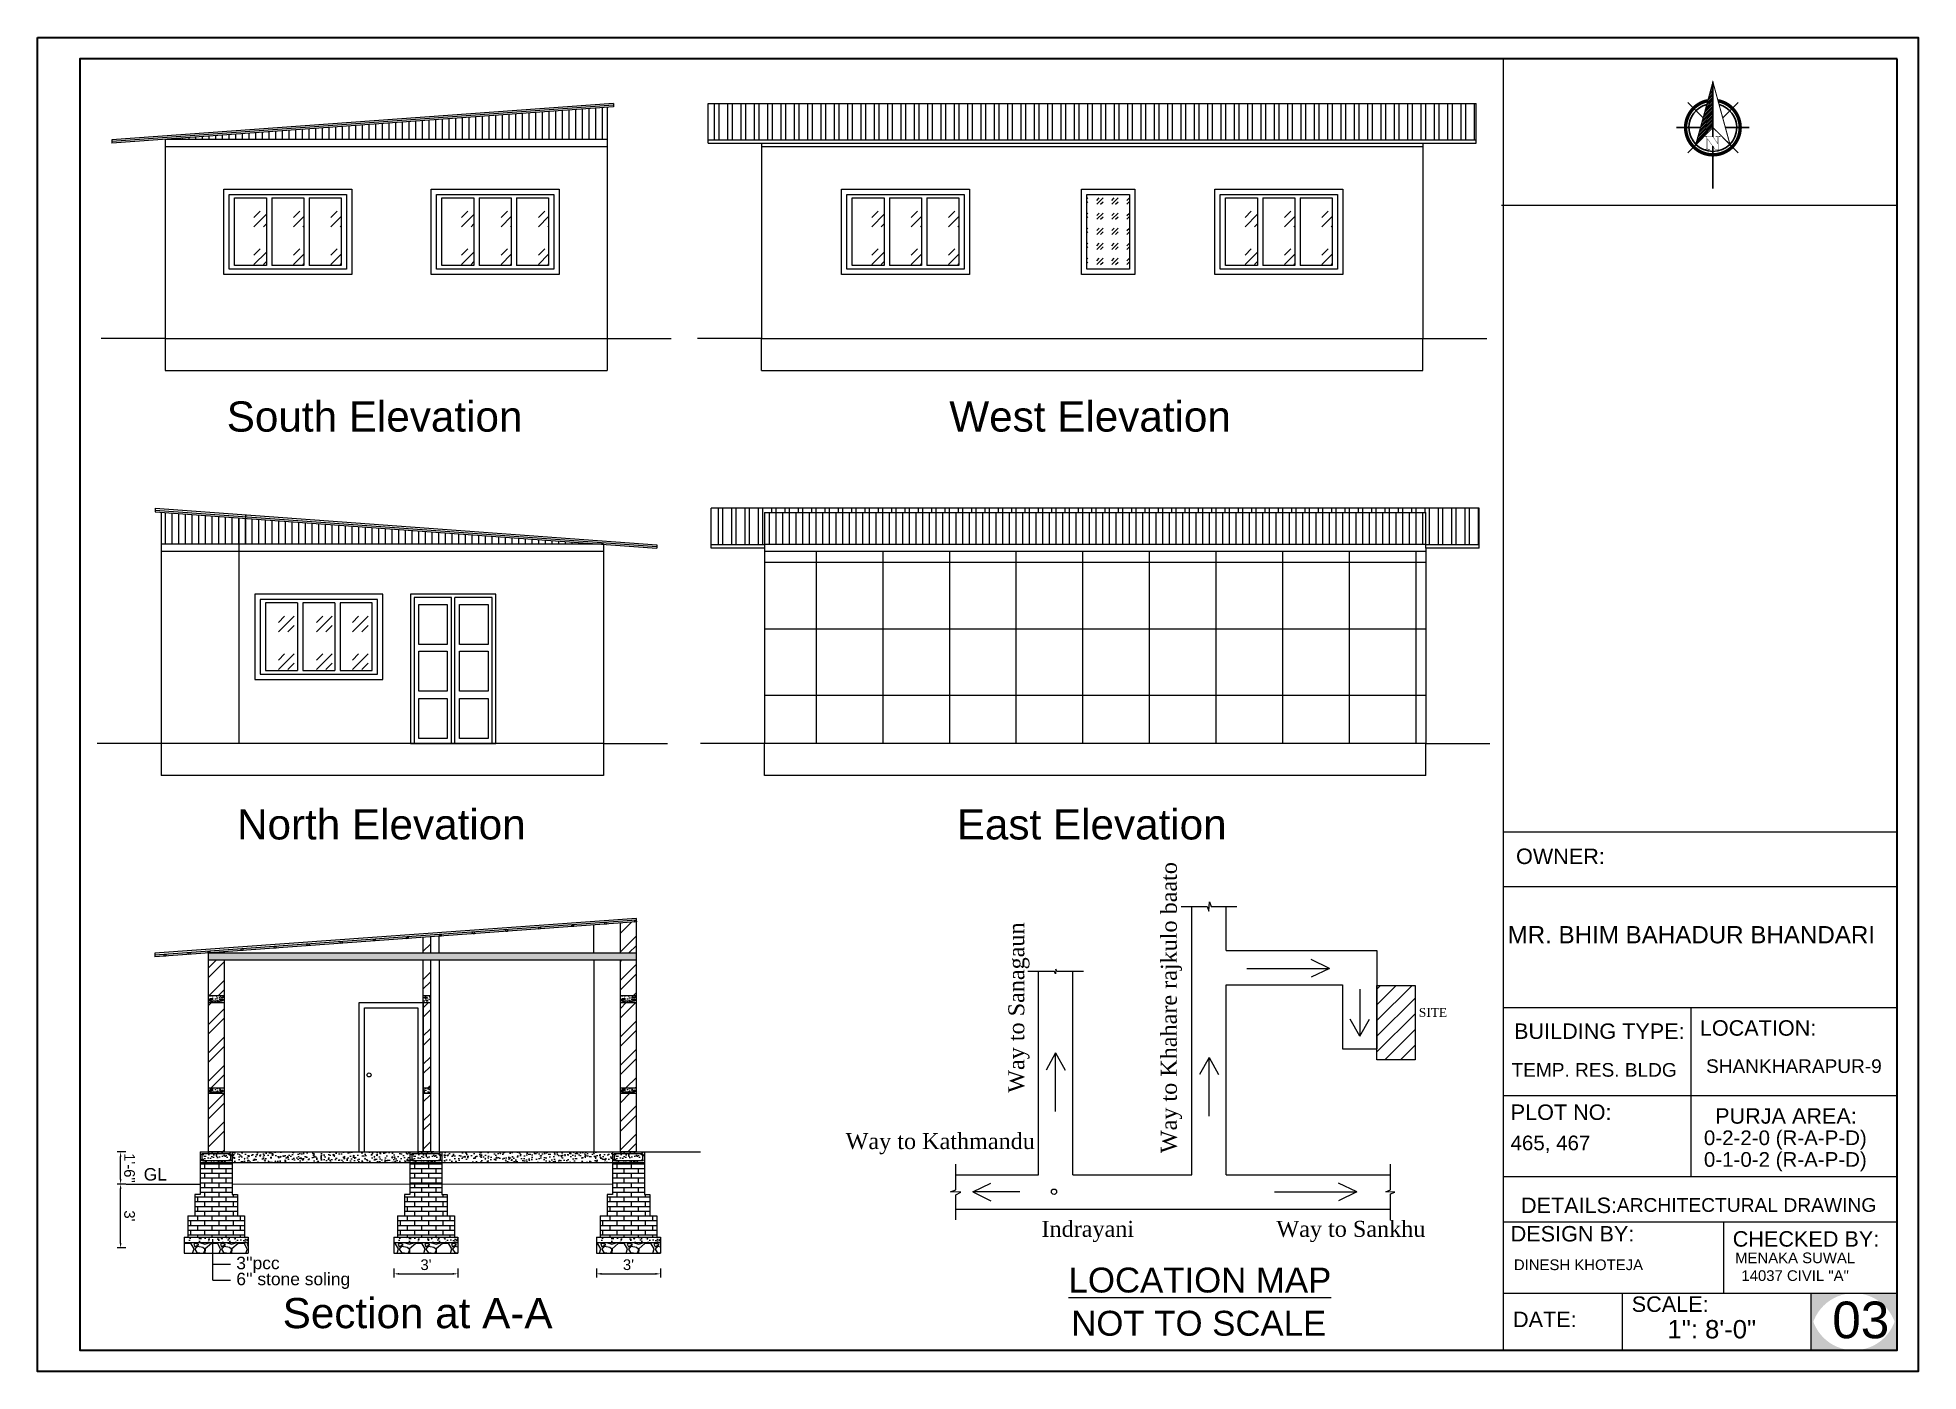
# Model space of a CAD drawing. Header units: inches. Extents: x 54699 to 80583, y -8431 to -3547.
# Drawn here: x 75508 to 76566, y -8431 to -7681 of the extents above; entities that cross this region are included whole.
import ezdxf

# ---------------------------------------------------------------- set-up
doc = ezdxf.new("R2010")
doc.units = ezdxf.units.IN
doc.header["$LTSCALE"] = 0.5
doc.header["$MEASUREMENT"] = 0
doc.header["$PDMODE"] = 66
for name, color, linetype, lineweight in [('1', 7, 'Continuous', 25), ('DIM_LINE', 173, 'Continuous', 20), ('Dimention', 5, 'Continuous', 20), ('door', 202, 'Continuous', 5), ('Siteplan', 7, 'Continuous', 30), ('steps', 253, 'Continuous', 20), ('TEXT', 220, 'Continuous', 9), ('Toilet', 7, 'Continuous', 25), ('WALL - A', 1, 'Continuous', 40)]:
    doc.layers.add(name, color=color, linetype=linetype, lineweight=lineweight)
doc.layers.add('Normal Wall', color=7, linetype='Continuous', lineweight=35, true_color=0xffaf89)
doc.layers.add('Rear Wall', color=7, linetype='Continuous', lineweight=20, true_color=0xd4e480)
doc.layers.add('REBARS', color=5, linetype='Continuous')
doc.styles.add('Lettring Text', font='arial.ttf')
doc.styles.get("Standard").update_dxf_attribs({"font": 'arial.ttf'})
doc.styles.add('SwissBT', font='swiss.ttf', dxfattribs={"height": 12})
doc.dimstyles.new('Copy of Standard', dxfattribs={"dimtxt": 6, "dimasz": 2.875, "dimexe": 2, "dimexo": 4, "dimgap": 2, "dimtad": 1, "dimdec": 0, "dimrnd": 1, "dimzin": 0, "dimdsep": 46, "dimlunit": 4, "dimtxsty": 'Lettring Text', "dimcen": 0.1, "dimclrd": 7, "dimclre": 7, "dimclrt": 7, "dimazin": 0, "dimtfac": 0.645, "dimtdec": 0, "dimtmove": 1, "dimatfit": 0, "dimfxl": 3, "dimfxlon": 1, "dimtfillclr": 256, "dimtolj": 1, "dimtzin": 0, "dimlwd": -1, "dimlwe": -1, "dimarcsym": 2})
pattern_1 = [(50, (-4317.0094, -2768.4244), (5.73808146, -0.50201708), [0.6, -6.6]), (355, (-4317.0094, -2768.4244), (-1.11001067, 6.01753707), [0.48, -5.28]), (100.4514445, (-4316.531, -2768.466), (4.62807077, 5.51551993), [0.50992154, -5.6091369]), (46.1842, (-4317.0094, -2766.8244), (8.53793065, -1.32415425), [0.9, -9.9]), (96.635635, (-4316.298, -2766.935), (7.4772956, 7.7929488), [0.7648827, -8.4137101]), (351.184164, (-4317.009, -2766.824), (7.4772956, 7.7929488), [0.72, -7.92]), (21, (-4316.2094, -2767.2244), (4.77525642, -3.22095113), [0.6, -6.6]), (326, (-4316.2094, -2767.2244), (1.94652266, 5.80120036), [0.48, -5.28]), (71.451445, (-4315.8115, -2767.493), (6.721779, 2.58024922), [0.5099215, -5.6091369]), (37.5, (-4317.0094, -2768.4244), (0.09727884, 2.66315083), [0, -5.216, 0, -5.36, 0, -5.3]), (7.5, (-4317.0094, -2768.4244), (2.1045563, 3.1552937), [0, -3.056, 0, -5.096, 0, -2.02]), (327.5, (-4318.7934, -2768.4244), (4.27057949, -0.180438974), [0, -2, 0, -6.24, 0, -8.28]), (317.5, (-4319.5934, -2768.4244), (4.66548935, 0.80083986), [0, -2.6, 0, -4.144, 0, -5.88])]
pattern_2 = [(45, (-4317.009, -2768.424), (-7.9549513, 7.9549513), []), (45, (-4311.706, -2768.424), (-7.9549513, 7.9549513), [])]
pattern_3 = [(50, (-4317.0094, -2768.4244), (3.58630091, -0.31376067), [0.375, -4.125]), (355, (-4317.0094, -2768.4244), (-0.69375667, 3.76096067), [0.3, -3.3]), (100.4514445, (-4316.7106, -2768.4506), (2.89254423, 3.44719995), [0.31870096, -3.50571056]), (46.1842, (-4317.0094, -2767.4244), (5.33620665, -0.8275964), [0.5625, -6.1875]), (96.6356355, (-4316.5647, -2767.4934), (4.67330973, 4.870593), [0.4780517, -5.2585688]), (351.184164, (-4317.0094, -2767.4244), (4.67330973, 4.870593), [0.45, -4.95]), (21, (-4316.5094, -2767.6744), (2.98453526, -2.01309445), [0.375, -4.125]), (326, (-4316.5094, -2767.6744), (1.21657666, 3.62575023), [0.3, -3.3]), (71.4514447, (-4316.2607, -2767.842), (4.20111188, 1.61265576), [0.31870095, -3.50571056]), (37.5, (-4317.0094, -2768.4244), (0.060799277, 1.66446927), [0, -3.26, 0, -3.35, 0, -3.3125]), (7.5, (-4317.0094, -2768.4244), (1.315347687, 1.97205856), [0, -1.91, 0, -3.185, 0, -1.2625]), (327.5, (-4318.1244, -2768.4244), (2.66911218, -0.112774359), [0, -1.25, 0, -3.9, 0, -5.175]), (317.5, (-4318.6244, -2768.4244), (2.91593085, 0.50052491), [0, -1.625, 0, -2.59, 0, -3.675])]
pattern_4 = [(228.0127875, (-285437.636, 22422.9231), (-120, -135), [2.01804, -199.7863207]), (184.96974073, (-285438.986, 22421.4231), (180, 15), [3.46302, -342.8388714]), (132.51044708, (-285442.436, 22421.1231), (150, -165), [2.44182, -241.74048894]), (267.273689, (-285448.286, 22417.3731), (15, 300), [3.15357, -312.2033706]), (292.83365418, (-285448.436, 22414.2231), (-75, 180), [3.092325, -306.1405969]), (357.273689, (-285447.236, 22411.3731), (-300, 15), [3.15357, -312.2033706]), (37.69424047, (-285444.086, 22411.2231), (-195, -150), [4.170435, -412.87272823]), (72.25532837, (-285440.786, 22413.7731), (105, 330), [3.93732, -389.79482245]), (121.42956562, (-285439.586, 22417.5231), (-120, 195), [3.16425, -313.26109665]), (175.2363583, (-285441.236, 22420.2231), (165, -15), [3.61248, -177.0114387]), (222.3974378, (-285444.836, 22420.5231), (-180, -165), [4.67172, -462.5006251]), (138.81407483, (-285433.436, 22417.2231), (-105, 90), [1.594515, -157.8576722]), (171.4692344, (-285434.636, 22418.2731), (195, -30), [3.033555, -300.32267124]), (225, (-285437.636, 22418.723), (-2e-15, -15), [2.121315, -19.09188844]), (203.1985905, (-285438.686, 22420.5231), (75, 30), [1.14237, -113.0942266]), (291.8014095, (-285439.736, 22420.073), (-15, 45), [1.615545, -79.1619271]), (30.9637565, (-285439.136, 22418.573), (45, 30), [2.623935, -84.8403434]), (161.5650512, (-285436.886, 22419.923), (30, -15), [1.897365, -45.5367999]), (16.38954033, (-285448.436, 22420.0731), (150, 45), [2.658, -263.1426772]), (70.34617594, (-285445.886, 22420.8231), (-60, -165), [2.229915, -220.7611162]), (293.1985905, (-285436.886, 22422.9231), (-30, 75), [2.284725, -111.9518716]), (343.61045967, (-285435.986, 22420.8231), (-150, 45), [2.658, -263.1426772]), (339.4439548, (-285448.436, 22410.7731), (-75, 30), [2.5632, -125.5968562]), (294.77514057, (-285446.036, 22409.8731), (-75, 165), [2.14767, -212.61964595]), (66.8014095, (-285436.736, 22407.9231), (30, 75), [2.284725, -111.9518716]), (17.35402464, (-285435.836, 22410.0231), (-195, -60), [2.514465, -248.9313542]), (69.4439548, (-285444.086, 22407.9231), (-30, -75), [1.2816, -126.8784562]), (101.3099325, (-285437.636, 22407.923), (-15, 60), [0.76485, -75.7204427]), (165.9637565, (-285437.786, 22408.673), (45, -15), [3.092325, -58.7542594]), (186.00900596, (-285440.786, 22409.4231), (150, 15), [2.86575, -283.7088476]), (303.6900675, (-285439.136, 22417.223), (-15, 30), [2.16333, -51.91993913]), (353.15722659, (-285437.936, 22415.4231), (255, -30), [3.77691, -373.91343936]), (60.9453959, (-285434.186, 22414.9731), (-60, -105), [1.54434, -152.8901121]), (90, (-285433.436, 22416.323), (-15, 15), [0.9, -14.1]), (120.25643716, (-285441.086, 22409.8731), (60, -105), [2.08386, -206.30279984]), (48.0127875, (-285442.136, 22411.6731), (120, 135), [4.03608, -197.7682807]), (0, (-285439.436, 22414.673), (15, 15), [3.9, -11.1]), (325.30484647, (-285435.536, 22414.6731), (150, -105), [2.37171, -234.7991145]), (254.0546041, (-285433.586, 22413.3231), (-15, -60), [2.18403, -107.01761834]), (207.64597536, (-285434.186, 22411.2231), (-285, -150), [3.555975, -352.04211273]), (175.42607874, (-285437.336, 22409.5731), (-195, 15), [3.761985, -372.4361011])]
pattern_5 = [(50, (11279.731, 108204.278), (5.73808146, -0.50201708), [0.6, -6.6]), (355, (11279.731, 108204.278), (-1.11001067, 6.01753707), [0.48, -5.28]), (100.4514, (11280.2093, 108204.236), (4.62807505, 5.51551634), [0.50992152, -5.6091369]), (46.1842, (11279.731, 108205.878), (8.5379284, -1.3241521), [0.9, -9.9]), (96.6356, (11280.443, 108205.7675), (7.47730164, 7.79294297), [0.7648823, -8.413704]), (351.1842, (11279.731, 108205.878), (7.47729556, 7.7929488), [0.72, -7.92]), (21, (11280.531, 108205.478), (4.77525642, -3.22095113), [0.6, -6.6]), (326, (11280.531, 108205.478), (1.94652266, 5.80120036), [0.48, -5.28]), (71.4514, (11280.929, 108205.2094), (6.72178103, 2.58024397), [0.50992152, -5.6091369]), (37.5, (11279.7311, 108204.2779), (0.097278843, 2.66315083), [0, -5.216, 0, -5.36, 0, -5.3]), (7.5, (11279.731, 108204.2779), (2.1045563, 3.155293695), [0, -3.056, 0, -5.096, 0, -2.02]), (327.5, (11277.9471, 108204.2779), (4.27057949, -0.180438974), [0, -2, 0, -6.24, 0, -8.28]), (317.5, (11277.147, 108204.278), (4.66548935, 0.80083986), [0, -2.6, 0, -4.144, 0, -5.88])]
pattern_6 = [(50, (11511.6425, 108204.278), (5.73808146, -0.50201708), [0.6, -6.6]), (355, (11511.6425, 108204.278), (-1.11001067, 6.01753707), [0.48, -5.28]), (100.4514, (11512.1206, 108204.236), (4.62807505, 5.51551634), [0.50992152, -5.6091369]), (46.1842, (11511.6425, 108205.878), (8.5379284, -1.3241521), [0.9, -9.9]), (96.6356, (11512.354, 108205.7675), (7.47730164, 7.79294297), [0.7648823, -8.413704]), (351.1842, (11511.6425, 108205.878), (7.47729556, 7.7929488), [0.72, -7.92]), (21, (11512.4425, 108205.478), (4.77525642, -3.22095113), [0.6, -6.6]), (326, (11512.4425, 108205.478), (1.94652266, 5.80120036), [0.48, -5.28]), (71.4514, (11512.8404, 108205.2094), (6.72178103, 2.58024397), [0.50992152, -5.6091369]), (37.5, (11511.6425, 108204.2779), (0.097278843, 2.66315083), [0, -5.216, 0, -5.36, 0, -5.3]), (7.5, (11511.6425, 108204.2779), (2.1045563, 3.155293695), [0, -3.056, 0, -5.096, 0, -2.02]), (327.5, (11509.8585, 108204.2779), (4.27057949, -0.180438974), [0, -2, 0, -6.24, 0, -8.28]), (317.5, (11509.0585, 108204.278), (4.66548935, 0.80083986), [0, -2.6, 0, -4.144, 0, -5.88])]
pattern_7 = [(50, (11397.731, 108204.278), (5.73808146, -0.50201708), [0.6, -6.6]), (355, (11397.731, 108204.278), (-1.11001067, 6.01753707), [0.48, -5.28]), (100.4514, (11398.2093, 108204.236), (4.62807505, 5.51551634), [0.50992152, -5.6091369]), (46.1842, (11397.731, 108205.878), (8.5379284, -1.3241521), [0.9, -9.9]), (96.6356, (11398.443, 108205.7675), (7.47730164, 7.79294297), [0.7648823, -8.413704]), (351.1842, (11397.731, 108205.878), (7.47729556, 7.7929488), [0.72, -7.92]), (21, (11398.531, 108205.478), (4.77525642, -3.22095113), [0.6, -6.6]), (326, (11398.531, 108205.478), (1.94652266, 5.80120036), [0.48, -5.28]), (71.4514, (11398.929, 108205.2094), (6.72178103, 2.58024397), [0.50992152, -5.6091369]), (37.5, (11397.7311, 108204.2779), (0.097278843, 2.66315083), [0, -5.216, 0, -5.36, 0, -5.3]), (7.5, (11397.731, 108204.2779), (2.1045563, 3.155293695), [0, -3.056, 0, -5.096, 0, -2.02]), (327.5, (11395.9471, 108204.2779), (4.27057949, -0.180438974), [0, -2, 0, -6.24, 0, -8.28]), (317.5, (11395.147, 108204.278), (4.66548935, 0.80083986), [0, -2.6, 0, -4.144, 0, -5.88])]

msp = doc.modelspace()

# ---------------------------------------------------------------- texts
at = {"color": 0}
for s, p in [('OWNER:', (76339.2, -8145.9)), ('LOCATION:', (76442.6, -8242.5))]:
    msp.add_text(s, height=8.7, dxfattribs=at).set_placement(p)
at = {"color": 7, "linetype": 'ByBlock', "lineweight": 5}
for s, insert, char_height, width, attachment_point in [('{\\fArial CE|b0|i0|c238|p34;\\P\\fArial CE|b0|i0|c0|p34;\\H2.8333x;South Elevation}', (75697.1, -7889.2), 6, 232.962, 5), ('{\\fArial CE|b0|i0|c238|p34;\\P\\fArial CE|b0|i0|c0|p34;\\H2.8333x;West Elevation}', (76099.6, -7889.2), 6, 232.962, 5), ('{\\fArial CE|b0|i0|c238|p34;\\P\\fArial CE|b0|i0|c0|p34;\\H2.8333x;North Elevation}', (75700.9, -8118.7), 6, 232.962, 5), ('{\\fArial CE|b0|i0|c238|p34;\\P\\fArial CE|b0|i0|c0|p34;\\H2.8333x;East Elevation}', (76100.5, -8118.7), 6, 232.962, 5), ('{\\fArial CE|b0|i0|c238|p34;\\P\\fTimes New Roman|b0|i0|c0|p18;\\H1.8x;Way to Kathmandu}', (76015.3, -8299.1), 5, 232.962, 5), ('{\\fArial CE|b0|i0|c0|p34;GL}', (75567.2, -8317), 7, 174.101, 1), ('{\\fArial CE|b0|i0|c238|p34;\\P\\fTimes New Roman|b0|i0|c0|p18;\\H1.8x;Indrayani}', (76098.3, -8348.5), 5, 232.962, 5), ('{\\fArial CE|b0|i0|c238|p34;\\P\\fTimes New Roman|b0|i0|c0|p18;\\H1.8x;Way to Sankhu}', (76246.3, -8348.5), 5, 232.962, 5), ("{\\fArial CE|b0|i0|c238|p34;3'}'{\\fArial CE|b0|i0|c238|p34;pcc}", (75619.3, -8366.9), 7, 174.101, 1), ("{\\fArial CE|b0|i0|c0|p34;6\\fArial CE|b0|i0|c238|p34;'}'{\\fArial CE|b0|i0|c238|p34; \\fArial CE|b0|i0|c0|p34;stone\\fArial CE|b0|i0|c238|p34; soling}", (75619.3, -8375.9), 7, 174.101, 1), ('{\\fArial TUR|b0|i0|c162|p34;\\LLOCATION MAP}', (76161.4, -8380.1), 14, 235.547, 5), ('{\\fArial CE|b0|i0|c238|p34;\\P\\fArial CE|b0|i0|c0|p34;\\H2.8333x;Section at A-A}', (75721.3, -8393.7), 6, 232.962, 5)]:
    msp.add_mtext(s, dxfattribs=dict(at, insert=insert, char_height=char_height, width=width, attachment_point=attachment_point))
at = {"color": 7, "linetype": 'ByBlock', "lineweight": 5, "char_height": 5, "width": 232.962, "attachment_point": 5, "rotation": 90}
for s, insert in [('{\\fArial CE|b0|i0|c238|p34;\\P\\fTimes New Roman|b0|i0|c0|p18;\\H1.8x;Way to Khahare rajkulo baato}', (76141.2, -8226.7)), ('{\\fArial CE|b0|i0|c238|p34;\\P\\fTimes New Roman|b0|i0|c0|p18;\\H1.8x;Way to Sanagaun}', (76055.4, -8226.7))]:
    msp.add_mtext(s, dxfattribs=dict(at, insert=insert))
at = {"color": 7, "linetype": 'ByBlock', "lineweight": 5, "insert": (76160.7, -8404.4), "char_height": 14, "attachment_point": 5}
msp.add_mtext_dynamic_manual_height_columns('NOT TO SCALE', width=161.353, gutter_width=40, heights=[0], dxfattribs=at)
at = {"layer": 'steps', "color": 7, "ltscale": 0.3, "insert": (76292.5, -8226.9), "char_height": 5, "width": 55.268, "attachment_point": 2}
msp.add_mtext('{\\fTimes New Roman|b0|i0|c0|p18;SITE}', dxfattribs=at)
at = {"layer": 'TEXT', "color": 0}
for s, height, p in [('OWNER:', 8.7, (76339.2, -8145.9)), ('LOCATION:', 8.7, (76442.6, -8242.5)), ('CHECKED BY:', 8.704, (76461.1, -8361.2)), ('CHECKED BY:', 8.704, (76461.1, -8361.2)), ('SCALE:', 8.7, (76404.3, -8397.9)), ('SCALE:', 8.7, (76404.3, -8397.9))]:
    msp.add_text(s, height=height, dxfattribs=at).set_placement(p)
at = {"layer": 'TEXT', "color": 0, "linetype": 'ByBlock', "style": 'SwissBT'}
for s, insert, char_height, width, attachment_point in [('MR. BHIM BAHADUR BHANDARI', (76437.8, -8180.8), 9.72, 229.433, 2), ('ARCHITECTURAL DRAWING', (76395.9, -8333.9), 7.74, 268.532, 1), ('DINESH KHOTEJA', (76338, -8368.4), 6, 201.528, 1), ('MENAKA SUWAL\\P14037 CIVIL "A"', (76496.2, -8364.5), 6, 88.549, 2)]:
    msp.add_mtext(s, dxfattribs=dict(at, insert=insert, char_height=char_height, width=width, attachment_point=attachment_point))
at = {"layer": 'TEXT', "color": 0, "attachment_point": 1}
for s, insert, char_height, width in [('BUILDING TYPE:', (76338.1, -8235.6), 8.704, 148.555), ('BUILDING TYPE:', (76338.1, -8235.6), 8.704, 148.555), ('PLOT NO: ', (76336.2, -8281.2), 8.7, 138.027), ('PLOT NO: ', (76336.2, -8281.2), 8.7, 138.027), ('PURJA AREA:', (76451.2, -8283.3), 8.704, 197.582), ('PURJA AREA:', (76451.2, -8283.3), 8.704, 197.582), ('DETAILS: ', (76342, -8333.6), 8.7, 138.027), ('DESIGN BY:', (76336.2, -8349.6), 8.7, 138.027), ('DESIGN BY:', (76336.2, -8349.6), 8.7, 138.027), ('DATE:', (76337.5, -8397.8), 8.7, 34.818)]:
    msp.add_mtext(s, dxfattribs=dict(at, insert=insert, char_height=char_height, width=width))
at = {"layer": 'TEXT', "color": 0, "linetype": 'ByBlock', "insert": (76336.7, -8257.9), "char_height": 7.671, "width": 381.035, "attachment_point": 1}
msp.add_mtext('TEMP. RES. BLDG', dxfattribs=at)
at = {"layer": 'TEXT', "color": 0, "linetype": 'ByBlock', "insert": (76446.1, -8255.8), "char_height": 7.671, "attachment_point": 1}
msp.add_mtext_dynamic_manual_height_columns('SHANKHARAPUR-9', width=381.035, gutter_width=1.53, heights=[0], dxfattribs=at)
at = {"layer": 'TEXT', "color": 0, "style": 'SwissBT'}
for s, insert, char_height, width, attachment_point in [('465, 467', (76336.1, -8298.7), 8.26, 163.214, 1), ('0-2-2-0 (R-A-P-D)', (76490.7, -8295.8), 8.256, 163.214, 2), ('0-1-0-2 (R-A-P-D)', (76490.7, -8308), 8.256, 163.214, 2), ('03', (76517.1, -8392.1), 20.64, 20.158, 1)]:
    msp.add_mtext(s, dxfattribs=dict(at, insert=insert, char_height=char_height, width=width, attachment_point=attachment_point))
at = {"layer": 'TEXT', "color": 0, "ltscale": 0.5, "insert": (76424.4, -8402.5), "char_height": 10.32, "width": 127.534, "attachment_point": 1, "style": 'SwissBT'}
msp.add_mtext('1": 8\'-0"', dxfattribs=at)
msp.add_mtext('1": 8\'-0"', dxfattribs=at)

# ---------------------------------------------------------------- blocks, each defined once
blk = doc.blocks.new('*X743')
at = {"color": 0}
for p, q in [((145.96, -414.6), (147.62, -412.94)), ((146.16, -413.87), (147.62, -412.41)), ((146.36, -413.14), (147.62, -411.88)), ((146.55, -412.41), (147.62, -411.35)), ((146.75, -411.68), (147.62, -410.82)), ((146.95, -410.95), (147.62, -410.29)), ((147.15, -410.22), (147.62, -409.76)), ((147.35, -409.49), (147.62, -409.23)), ((147.55, -408.76), (147.62, -408.7)), ((143.76, -422.63), (147.62, -418.77)), ((143.96, -421.9), (147.62, -418.24)), ((144.16, -421.17), (147.62, -417.71)), ((144.36, -420.44), (147.62, -417.18)), ((144.56, -419.71), (147.62, -416.65)), ((144.76, -418.98), (147.62, -416.12)), ((144.96, -418.25), (147.62, -415.59)), ((145.16, -417.52), (147.62, -415.06)), ((145.36, -416.79), (147.62, -414.53)), ((145.56, -416.06), (147.62, -414)), ((145.76, -415.33), (147.62, -413.47)), ((142.76, -426.28), (147.62, -421.42)), ((142.96, -425.55), (147.62, -420.89)), ((143.16, -424.82), (147.62, -420.36)), ((143.36, -424.09), (147.62, -419.83)), ((143.56, -423.36), (147.62, -419.3))]:
    blk.add_line(p, q, dxfattribs=at)
blk = doc.blocks.new('NORTH_15')
for p, q in [((-2.87, 2.87), (-7.37, 7.37)), ((0, 3.66), (0, 10.62)), ((2.87, 2.87), (7.37, 7.37)), ((-13.37, 0), (2.72, 0)), ((5.49, 0), (17.83, 0)), ((-2.87, -2.87), (-7.37, -7.37)), ((0, -3.66), (0, -10.62)), ((2.87, -2.87), (7.37, -7.37))]:
    blk.add_line(p, q)
at = {"const_width": 1}
for points in [[(0, -8, 1), (0, 8, 0.359415), (-7.86, 1.52, 1)], [(-7.86, -1.52, 0.359415), (0, -8, 1)]]:
    blk.add_lwpolyline(points, format="xyb", dxfattribs=at)
for points, const_width in [([(4.96, -5.01), (-13.37, 0), (4.9, 5), (0, 0), (4.96, -5.01)], 0.3), ([(5.93, -1.55), (6, -1.55), (6.07, -1.54), (6.13, -1.53), (6.17, -1.52), (6.22, -1.51), (6.26, -1.49), (6.28, -1.47), (6.3, -1.45), (6.32, -1.42), (6.33, -1.39), (6.35, -1.34), (6.36, -1.29), (6.37, -1.23), (6.38, -1.16), (6.38, -1.08), (6.38, -1), (6.54, -1), (6.54, -2.34), (6.38, -2.34), (6.38, -2.3), (6.38, -2.23), (6.38, -2.16), (6.37, -2.09), (6.36, -2.04), (6.35, -1.99), (6.33, -1.95), (6.32, -1.91), (6.3, -1.88), (6.28, -1.86), (6.26, -1.83), (6.22, -1.81), (6.18, -1.8), (6.13, -1.78), (6.07, -1.77), (6.01, -1.76), (5.95, -1.76), (2.66, -1.76), (2.66, -2.34), (2.5, -2.34), (2.5, -0.16), (4.71, 1.44), (3.14, 1.44), (3.07, 1.44), (3, 1.43), (2.94, 1.42), (2.89, 1.41), (2.85, 1.4), (2.81, 1.38), (2.78, 1.36), (2.76, 1.34), (2.74, 1.31), (2.72, 1.27), (2.7, 1.22), (2.69, 1.17), (2.68, 1.11), (2.67, 1.04), (2.66, 0.97), (2.66, 0.89), (2.66, 0.87), (2.5, 0.87), (2.5, 2.21), (2.66, 2.21), (2.66, 2.17), (2.66, 2.09), (2.67, 2.03), (2.68, 1.97), (2.69, 1.91), (2.7, 1.86), (2.71, 1.82), (2.73, 1.78), (2.75, 1.76), (2.77, 1.74), (2.8, 1.72), (2.85, 1.7), (2.89, 1.68), (2.94, 1.67), (3, 1.66), (3.07, 1.66), (3.14, 1.66), (6.54, 1.66), (6.54, 0.75), (3.33, -1.55), (5.93, -1.55), (5.93, -1.55)], 0.1)]:
    blk.add_lwpolyline(points, dxfattribs=dict(const_width=const_width))
for start, end in [(90, 164.973), (270, 90), (195.027, 270)]:
    blk.add_arc((0, 0), 7, start, end)
at = {"rotation": 90}
blk.add_blockref('*X743', (-421.89, -147.62), dxfattribs=at)
blk = doc.blocks.new('A$C0BDB7EE9')
at = {"layer": 'Siteplan', "xscale": 2.999999999999779, "yscale": 2.999999999999779, "zscale": 2.999999999999779, "rotation": 247.8612575918487}
blk.add_blockref('NORTH_15', (20.2, 49.5), dxfattribs=at)
blk = doc.blocks.new('A$C327B4BBD')
at = {"layer": 'Dimention', "ltscale": 0.3, "xscale": 1.171875000000082, "yscale": 1.171875000000082, "zscale": 1.171875000000082, "rotation": 112.1387424081494}
blk.add_blockref('A$C0BDB7EE9', (16.1, 0), dxfattribs=at)
blk = doc.blocks.new('*D1265')
at = {"color": 7, "transparency": 16777216}
for p, q in [((75557.2, -8326), (75552.2, -8326)), ((75554.2, -8359.1), (75554.2, -8328.8)), ((75557.2, -8361.9), (75552.2, -8361.9))]:
    blk.add_line(p, q, dxfattribs=at)
at = {"color": 7, "linetype": 'ByBlock', "transparency": 16777216}
for points in [[(75554.7, -8328.8), (75553.7, -8328.8), (75554.2, -8326)], [(75554.7, -8359.1), (75553.7, -8359.1), (75554.2, -8361.9)]]:
    blk.add_solid(points, dxfattribs=at)
at = {"layer": 'Defpoints', "color": 0, "linetype": 'ByBlock', "transparency": 16777216}
for p in [(75554.2, -8326), (75590, -8326), (75590, -8361.9)]:
    blk.add_point(p, dxfattribs=at)
at = {"color": 7, "linetype": 'ByBlock', "lineweight": 5, "transparency": 16777216, "insert": (75559.2, -8343.9), "char_height": 6, "attachment_point": 5, "rotation": 270.0012, "style": 'Lettring Text'}
blk.add_mtext("\\A1;3'", dxfattribs=at)
blk = doc.blocks.new('*D1266')
at = {"color": 7, "transparency": 16777216}
for p, q in [((75821.9, -8373.5), (75821.9, -8378.5)), ((75824.8, -8376.5), (75855, -8376.5)), ((75857.9, -8373.5), (75857.9, -8378.5))]:
    blk.add_line(p, q, dxfattribs=at)
at = {"color": 7, "linetype": 'ByBlock', "transparency": 16777216}
for points in [[(75824.8, -8376), (75824.8, -8377), (75821.9, -8376.5)], [(75855, -8376), (75855, -8377), (75857.9, -8376.5)]]:
    blk.add_solid(points, dxfattribs=at)
at = {"layer": 'Defpoints', "color": 0, "linetype": 'ByBlock', "transparency": 16777216}
for p in [(75821.9, -8361.9), (75857.9, -8361.9), (75857.9, -8376.5)]:
    blk.add_point(p, dxfattribs=at)
at = {"color": 7, "linetype": 'ByBlock', "lineweight": 5, "transparency": 16777216, "insert": (75839.9, -8371.4), "char_height": 6, "attachment_point": 5, "style": 'Lettring Text'}
blk.add_mtext("\\A1;3'", dxfattribs=at)
blk = doc.blocks.new('*D1264')
at = {"color": 7, "transparency": 16777216}
for p, q in [((75708, -8373.5), (75708, -8378.5)), ((75710.9, -8376.5), (75741.1, -8376.5)), ((75744, -8373.5), (75744, -8378.5))]:
    blk.add_line(p, q, dxfattribs=at)
at = {"color": 7, "linetype": 'ByBlock', "transparency": 16777216}
for points in [[(75710.9, -8376), (75710.9, -8377), (75708, -8376.5)], [(75741.1, -8376), (75741.1, -8377), (75744, -8376.5)]]:
    blk.add_solid(points, dxfattribs=at)
at = {"layer": 'Defpoints', "color": 0, "linetype": 'ByBlock', "transparency": 16777216}
for p in [(75708, -8361.9), (75744, -8361.9), (75744, -8376.5)]:
    blk.add_point(p, dxfattribs=at)
at = {"color": 7, "linetype": 'ByBlock', "lineweight": 5, "transparency": 16777216, "insert": (75726, -8371.4), "char_height": 6, "attachment_point": 5, "style": 'Lettring Text'}
blk.add_mtext("\\A1;3'", dxfattribs=at)
blk = doc.blocks.new('*D1267')
at = {"color": 7, "transparency": 16777216}
for p, q in [((75557.2, -8307.9), (75552.2, -8307.9)), ((75554.2, -8323.1), (75554.2, -8310.8)), ((75557.2, -8326), (75552.2, -8326))]:
    blk.add_line(p, q, dxfattribs=at)
for points in [[(75554.7, -8310.8), (75553.7, -8310.8), (75554.2, -8307.9)], [(75554.7, -8323.1), (75553.7, -8323.1), (75554.2, -8326)]]:
    blk.add_solid(points, dxfattribs=at)
at = {"layer": 'Defpoints', "color": 0, "transparency": 16777216}
for p in [(75554.2, -8307.9), (75599, -8307.9), (75590, -8326)]:
    blk.add_point(p, dxfattribs=at)
at = {"color": 7, "transparency": 16777216, "insert": (75559.2, -8316.9), "char_height": 6, "attachment_point": 5, "rotation": 270.0012, "style": 'Lettring Text'}
blk.add_mtext('\\A1;1\'-6"', dxfattribs=at)

# ---------------------------------------------------------------- dimensions: what is measured, and where the dimension line sits
dim = msp.add_linear_dim(base=(75554.2, -8307.9), p1=(75590, -8326), p2=(75599, -8307.9), angle=270.0012, dimstyle='Copy of Standard')
dim.commit()
dim.dimension.update_dxf_attribs({"geometry": '*D1267', "text_midpoint": (75554.2, -8316.9), "dimtype": 160})
at = {"color": 7, "linetype": 'ByBlock', "lineweight": 5}
dim = msp.add_aligned_dim(p1=(75590, -8361.9), p2=(75590, -8326), distance=35.8, dimstyle='Copy of Standard', dxfattribs=at)
dim.commit()
dim.dimension.update_dxf_attribs({"geometry": '*D1265', "text_midpoint": (75559.2, -8343.9)})
for base, p1, p2, picture, middle in [((75744, -8376.5), (75708, -8361.9), (75744, -8361.9), '*D1264', (75726, -8371.4)), ((75857.9, -8376.5), (75821.9, -8361.9), (75857.9, -8361.9), '*D1266', (75839.9, -8371.4))]:
    dim = msp.add_linear_dim(base=base, p1=p1, p2=p2, dimstyle='Copy of Standard', dxfattribs=at)
    dim.commit()
    dim.dimension.update_dxf_attribs({"geometry": picture, "text_midpoint": middle})

# ---------------------------------------------------------------- hatches: boundary and pattern name
at = {"linetype": 'ByBlock', "lineweight": 5}
h = msp.add_hatch(dxfattribs=at)
h.set_pattern_fill('AR-CONC', scale=0.5, style=0)
h.set_pattern_definition([(50, (29364.5528, 60583.807), (3.58630091, -0.31376067), [0.375, -4.125]), (355, (29364.5528, 60583.807), (-0.69375667, 3.76096067), [0.3, -3.3]), (100.4514, (29364.8517, 60583.7807), (2.89254691, 3.44719771), [0.31870095, -3.50571056]), (46.1842, (29364.553, 60584.807), (5.33620524, -0.82759507), [0.5625, -6.1875]), (96.6356, (29364.9975, 60584.738), (4.67331353, 4.87058935), [0.47805144, -5.258565]), (351.1842, (29364.553, 60584.807), (4.67330973, 4.870593), [0.45, -4.95]), (21, (29365.0528, 60584.557), (2.98453526, -2.01309445), [0.375, -4.125]), (326, (29365.0528, 60584.557), (1.21657666, 3.62575023), [0.3, -3.3]), (71.4514, (29365.3015, 60584.389), (4.20111314, 1.61265248), [0.31870095, -3.50571056]), (37.5, (29364.5528, 60583.8069), (0.060799277, 1.66446927), [0, -3.26, 0, -3.35, 0, -3.3125]), (7.5, (29364.5528, 60583.8069), (1.315347687, 1.97205856), [0, -1.91, 0, -3.185, 0, -1.2625]), (327.5, (29363.4378, 60583.8069), (2.66911218, -0.112774359), [0, -1.25, 0, -3.9, 0, -5.175]), (317.5, (29362.9378, 60583.8069), (2.91593085, 0.50052491), [0, -1.625, 0, -2.59, 0, -3.675])])
h.paths.add_polyline_path([(75612.5, -8219.9), (75603.5, -8219.9), (75603.5, -8223.9), (75612.5, -8223.9)])
edge = h.paths.add_edge_path(flags=16)
edge.add_arc((75611.4, -8222.6), 0.496, 180, 268.058, ccw=False)
edge.add_arc((75611.4, -8222.6), 0.496, 0, 180, ccw=False)
edge.add_arc((75611.4, -8222.6), 0.496, -91.942, 0, ccw=False)
edge.add_line((75611.4, -8223.1), (75604.6, -8223.1))
edge.add_arc((75604.6, -8222.6), 0.496, 180, 271.942, ccw=False)
edge.add_arc((75604.6, -8222.6), 0.496, 0, 180, ccw=False)
edge.add_arc((75604.6, -8222.6), 0.496, -88.058, 0, ccw=False)
edge.add_line((75604.6, -8223.1), (75611.4, -8223.1))
h = msp.add_hatch(dxfattribs=at)
h.set_pattern_fill('AR-CONC', scale=0.5, style=0)
h.set_pattern_definition(pattern_3)
h.paths.add_polyline_path([(75724.5, -8219.9), (75724.5, -8223.9), (75728.5, -8223.9), (75728.5, -8219.9)])
h = msp.add_hatch(dxfattribs=at)
h.set_pattern_fill('AR-CONC', scale=0.5, style=0)
h.set_pattern_definition([(50, (29596.433, 60583.807), (3.58630091, -0.31376067), [0.375, -4.125]), (355, (29596.433, 60583.807), (-0.69375667, 3.76096067), [0.3, -3.3]), (100.4514, (29596.732, 60583.7807), (2.89254691, 3.44719771), [0.31870095, -3.50571056]), (46.1842, (29596.433, 60584.807), (5.33620524, -0.82759507), [0.5625, -6.1875]), (96.6356, (29596.8777, 60584.738), (4.67331353, 4.87058935), [0.47805144, -5.258565]), (351.1842, (29596.433, 60584.807), (4.67330973, 4.870593), [0.45, -4.95]), (21, (29596.933, 60584.557), (2.98453526, -2.01309445), [0.375, -4.125]), (326, (29596.933, 60584.557), (1.21657666, 3.62575023), [0.3, -3.3]), (71.4514, (29597.1817, 60584.389), (4.20111314, 1.61265248), [0.31870095, -3.50571056]), (37.5, (29596.433, 60583.8069), (0.060799277, 1.66446927), [0, -3.26, 0, -3.35, 0, -3.3125]), (7.5, (29596.433, 60583.8069), (1.315347687, 1.97205856), [0, -1.91, 0, -3.185, 0, -1.2625]), (327.5, (29595.318, 60583.8069), (2.66911218, -0.112774359), [0, -1.25, 0, -3.9, 0, -5.175]), (317.5, (29594.818, 60583.8069), (2.91593085, 0.50052491), [0, -1.625, 0, -2.59, 0, -3.675])])
h.paths.add_polyline_path([(75844.4, -8219.9), (75835.4, -8219.9), (75835.4, -8223.9), (75844.4, -8223.9)])
edge = h.paths.add_edge_path(flags=16)
edge.add_arc((75843.3, -8222.6), 0.496, 180, 268.058, ccw=False)
edge.add_arc((75843.3, -8222.6), 0.496, 0, 180, ccw=False)
edge.add_arc((75843.3, -8222.6), 0.496, -91.942, 0, ccw=False)
edge.add_line((75843.3, -8223.1), (75836.5, -8223.1))
edge.add_arc((75836.4, -8222.6), 0.496, 180, 271.942, ccw=False)
edge.add_arc((75836.4, -8222.6), 0.496, 0, 180, ccw=False)
edge.add_arc((75836.4, -8222.6), 0.496, -88.058, 0, ccw=False)
edge.add_line((75836.5, -8223.1), (75843.3, -8223.1))
h = msp.add_hatch(color=7, dxfattribs=at)
h.paths.add_polyline_path([(75611.9, -8222.3, 0.414214), (75611.4, -8221.8), (75611.2, -8221.8, 0.315664), (75610.9, -8222.3, 1)])
h.paths.add_polyline_path([(75604.7, -8221.8), (75604.6, -8221.8, 0.414214), (75604.1, -8222.3, 0.404321), (75604.5, -8222.8), (75604.6, -8222.8, 0.404321), (75605.1, -8222.3, 0.315664)])
h = msp.add_hatch(color=7, dxfattribs=at)
h.paths.add_polyline_path([(75843.8, -8222.3, 0.414214), (75843.3, -8221.8), (75843.1, -8221.8, 0.315664), (75842.8, -8222.3, 1)])
h.paths.add_polyline_path([(75836.6, -8221.8), (75836.4, -8221.8, 0.414214), (75835.9, -8222.3, 0.404321), (75836.4, -8222.8), (75836.5, -8222.8, 0.404321), (75836.9, -8222.3, 0.315664)])
h = msp.add_hatch(dxfattribs=at)
h.set_pattern_fill('AR-CONC', scale=0.5, style=0)
h.set_pattern_definition([(50, (29364.5528, 60532.807), (3.58630091, -0.31376067), [0.375, -4.125]), (355, (29364.5528, 60532.807), (-0.69375667, 3.76096067), [0.3, -3.3]), (100.4514, (29364.8517, 60532.7807), (2.89254691, 3.44719771), [0.31870095, -3.50571056]), (46.1842, (29364.553, 60533.807), (5.33620524, -0.82759507), [0.5625, -6.1875]), (96.6356, (29364.9975, 60533.738), (4.67331353, 4.87058935), [0.47805144, -5.258565]), (351.1842, (29364.553, 60533.807), (4.67330973, 4.870593), [0.45, -4.95]), (21, (29365.0528, 60533.557), (2.98453526, -2.01309445), [0.375, -4.125]), (326, (29365.0528, 60533.557), (1.21657666, 3.62575023), [0.3, -3.3]), (71.4514, (29365.3015, 60533.389), (4.20111314, 1.61265248), [0.31870095, -3.50571056]), (37.5, (29364.5528, 60532.8069), (0.060799277, 1.66446927), [0, -3.26, 0, -3.35, 0, -3.3125]), (7.5, (29364.5528, 60532.8069), (1.315347687, 1.97205856), [0, -1.91, 0, -3.185, 0, -1.2625]), (327.5, (29363.4378, 60532.8069), (2.66911218, -0.112774359), [0, -1.25, 0, -3.9, 0, -5.175]), (317.5, (29362.9378, 60532.8069), (2.91593085, 0.50052491), [0, -1.625, 0, -2.59, 0, -3.675])])
h.paths.add_polyline_path([(75612.5, -8271.9), (75603.5, -8271.9), (75603.5, -8274.9), (75612.5, -8274.9)])
h.paths.add_polyline_path([(75611.4, -8274.1, -0.404321), (75610.9, -8273.6, -1), (75611.9, -8273.6, -0.424176), (75611.4, -8274.1), (75604.6, -8274.1, -0.424176), (75604.1, -8273.6, -1), (75605.1, -8273.6, -0.404321), (75604.6, -8274.1)], flags=16)
h = msp.add_hatch(color=7, dxfattribs=at)
h.paths.add_polyline_path([(75611.9, -8273.6, 0.414214), (75611.4, -8273.1), (75611.2, -8273.1, 0.315664), (75610.9, -8273.6, 1)])
h.paths.add_polyline_path([(75604.7, -8273.1), (75604.6, -8273.1, 0.414214), (75604.1, -8273.6, 0.404321), (75604.5, -8274.1), (75604.6, -8274.1, 0.404321), (75605.1, -8273.6, 0.315664)])
h = msp.add_hatch(dxfattribs=at)
h.set_pattern_fill('AR-CONC', scale=0.5, style=0)
h.set_pattern_definition(pattern_3)
h.paths.add_polyline_path([(75728.5, -8271.9), (75724.5, -8271.9), (75724.5, -8274.9), (75728.5, -8274.9)])
h = msp.add_hatch(dxfattribs=at)
h.set_pattern_fill('AR-CONC', scale=0.5, style=0)
h.set_pattern_definition([(50, (29596.433, 60532.807), (3.58630091, -0.31376067), [0.375, -4.125]), (355, (29596.433, 60532.807), (-0.69375667, 3.76096067), [0.3, -3.3]), (100.4514, (29596.732, 60532.7807), (2.89254691, 3.44719771), [0.31870095, -3.50571056]), (46.1842, (29596.433, 60533.807), (5.33620524, -0.82759507), [0.5625, -6.1875]), (96.6356, (29596.8777, 60533.738), (4.67331353, 4.87058935), [0.47805144, -5.258565]), (351.1842, (29596.433, 60533.807), (4.67330973, 4.870593), [0.45, -4.95]), (21, (29596.933, 60533.557), (2.98453526, -2.01309445), [0.375, -4.125]), (326, (29596.933, 60533.557), (1.21657666, 3.62575023), [0.3, -3.3]), (71.4514, (29597.1817, 60533.389), (4.20111314, 1.61265248), [0.31870095, -3.50571056]), (37.5, (29596.433, 60532.8069), (0.060799277, 1.66446927), [0, -3.26, 0, -3.35, 0, -3.3125]), (7.5, (29596.433, 60532.8069), (1.315347687, 1.97205856), [0, -1.91, 0, -3.185, 0, -1.2625]), (327.5, (29595.318, 60532.8069), (2.66911218, -0.112774359), [0, -1.25, 0, -3.9, 0, -5.175]), (317.5, (29594.818, 60532.8069), (2.91593085, 0.50052491), [0, -1.625, 0, -2.59, 0, -3.675])])
h.paths.add_polyline_path([(75844.4, -8271.9), (75835.4, -8271.9), (75835.4, -8274.9), (75844.4, -8274.9)])
h.paths.add_polyline_path([(75843.3, -8274.1, -0.404321), (75842.8, -8273.6, -1), (75843.8, -8273.6, -0.424176), (75843.3, -8274.1), (75836.5, -8274.1, -0.424176), (75835.9, -8273.6, -1), (75836.9, -8273.6, -0.404321), (75836.5, -8274.1)], flags=16)
h = msp.add_hatch(color=7, dxfattribs=at)
h.paths.add_polyline_path([(75843.8, -8273.6, 0.414214), (75843.3, -8273.1), (75843.1, -8273.1, 0.315664), (75842.8, -8273.6, 1)])
h.paths.add_polyline_path([(75836.6, -8273.1), (75836.4, -8273.1, 0.414214), (75835.9, -8273.6, 0.404321), (75836.4, -8274.1), (75836.5, -8274.1, 0.404321), (75836.9, -8273.6, 0.315664)])
msp.add_hatch(color=0).paths.add_polyline_path([(76553.6, -8387.4), (76529.3, -8387.4, -0.414214), (76553.6, -8411.7)])
at = {"layer": '1', "ltscale": 5}
h = msp.add_hatch(dxfattribs=at)
h.set_pattern_fill('ANSI37', color=256, scale=300, angle=45, style=0)
h.set_pattern_definition([(90, (-1904.423, -2538.484), (-37.5, 0), []), (180, (-1904.423, -2538.484), (-4e-15, -37.5), [])])
h.paths.add_polyline_path([(76288.4, -8078), (76288.4, -7970), (75916.4, -7970), (75916.4, -8078)])
at = {"layer": 'DIM_LINE'}
h = msp.add_hatch(dxfattribs=at)
h.set_pattern_fill('ANSI32', color=256, scale=20, angle=225)
h.set_pattern_definition([(270, (-699.122, -2298.628), (7.5, -9e-16), []), (270, (-701.622, -2301.128), (7.5, -9e-16), [])])
h.paths.add_polyline_path([(75884.8, -7717.9), (75884.8, -7738.3), (76316.8, -7738.3), (76316.8, -7717.9)])
h = msp.add_hatch(dxfattribs=at)
h.set_pattern_fill('ANSI32', color=256, scale=20, angle=225)
h.set_pattern_definition([(270, (-1904.423, -2526.4836), (7.5, -9e-16), []), (270, (-1906.923, -2528.9836), (7.5, -9e-16), [])])
h.paths.add_polyline_path([(76318.4, -7945.7), (75886.4, -7945.7), (75886.4, -7966.2), (75916.4, -7966.2), (75916.4, -7948), (76288.4, -7948), (76288.4, -7966.2), (76318.4, -7966.2)])
at = {"layer": 'door', "ltscale": 0.5}
h = msp.add_hatch(dxfattribs=at)
h.set_pattern_fill('GOST_GLASS', color=256, scale=2.5)
h.set_pattern_definition([(45, (-286883.192, 22865.72), (21.21320344, 0), [12.5, -17.5]), (45, (-286877.889, 22865.72), (21.21320344, 0), [5, -25]), (45, (-286883.192, 22871.023), (21.21320344, 0), [5, -25])])
h.paths.add_polyline_path([(75618.3, -7809.1), (75636.3, -7809.1), (75636.3, -7771.1), (75618.3, -7771.1)])
h = msp.add_hatch(dxfattribs=at)
h.set_pattern_fill('GOST_GLASS', color=256, scale=2.5)
h.set_pattern_definition([(45, (-286882.192, 22865.72), (21.21320344, 0), [12.5, -17.5]), (45, (-286876.889, 22865.72), (21.21320344, 0), [5, -25]), (45, (-286882.192, 22871.023), (21.21320344, 0), [5, -25])])
h.paths.add_polyline_path([(75639.3, -7809.1), (75657.3, -7809.1), (75657.3, -7771.1), (75639.3, -7771.1)])
h = msp.add_hatch(dxfattribs=at)
h.set_pattern_fill('GOST_GLASS', color=256, scale=2.5)
h.set_pattern_definition([(45, (-286861.192, 22865.72), (21.21320344, 0), [12.5, -17.5]), (45, (-286855.889, 22865.72), (21.21320344, 0), [5, -25]), (45, (-286861.192, 22871.023), (21.21320344, 0), [5, -25])])
h.paths.add_polyline_path([(75660.3, -7809.1), (75678.3, -7809.1), (75678.3, -7771.1), (75660.3, -7771.1)])
h = msp.add_hatch(dxfattribs=at)
h.set_pattern_fill('GOST_GLASS', color=256, scale=2.5)
h.set_pattern_definition([(45, (-286766.413, 22865.72), (21.21320344, 0), [12.5, -17.5]), (45, (-286761.109, 22865.72), (21.21320344, 0), [5, -25]), (45, (-286766.413, 22871.023), (21.21320344, 0), [5, -25])])
h.paths.add_polyline_path([(75735, -7809.1), (75753, -7809.1), (75753, -7771.1), (75735, -7771.1)])
h = msp.add_hatch(dxfattribs=at)
h.set_pattern_fill('GOST_GLASS', color=256, scale=2.5)
h.set_pattern_definition([(45, (-286765.413, 22865.72), (21.21320344, 0), [12.5, -17.5]), (45, (-286760.109, 22865.72), (21.21320344, 0), [5, -25]), (45, (-286765.413, 22871.023), (21.21320344, 0), [5, -25])])
h.paths.add_polyline_path([(75756, -7809.1), (75774, -7809.1), (75774, -7771.1), (75756, -7771.1)])
h = msp.add_hatch(dxfattribs=at)
h.set_pattern_fill('GOST_GLASS', color=256, scale=2.5)
h.set_pattern_definition([(45, (-286744.413, 22865.72), (21.21320344, 0), [12.5, -17.5]), (45, (-286739.109, 22865.72), (21.21320344, 0), [5, -25]), (45, (-286744.413, 22871.023), (21.21320344, 0), [5, -25])])
h.paths.add_polyline_path([(75777, -7809.1), (75795, -7809.1), (75795, -7771.1), (75777, -7771.1)])
h = msp.add_hatch(dxfattribs=at)
h.set_pattern_fill('GOST_GLASS', color=256, scale=2.5)
h.set_pattern_definition([(45, (-286535.694, 22865.72), (21.21320344, 0), [12.5, -17.5]), (45, (-286530.391, 22865.72), (21.21320344, 0), [5, -25]), (45, (-286535.694, 22871.023), (21.21320344, 0), [5, -25])])
h.paths.add_polyline_path([(75965.8, -7809.1), (75983.8, -7809.1), (75983.8, -7771.1), (75965.8, -7771.1)])
h = msp.add_hatch(dxfattribs=at)
h.set_pattern_fill('GOST_GLASS', color=256, scale=2.5)
h.set_pattern_definition([(45, (-286534.694, 22865.72), (21.21320344, 0), [12.5, -17.5]), (45, (-286529.391, 22865.72), (21.21320344, 0), [5, -25]), (45, (-286534.694, 22871.023), (21.21320344, 0), [5, -25])])
h.paths.add_polyline_path([(75986.8, -7809.1), (76004.8, -7809.1), (76004.8, -7771.1), (75986.8, -7771.1)])
h = msp.add_hatch(dxfattribs=at)
h.set_pattern_fill('GOST_GLASS', color=256, scale=2.5)
h.set_pattern_definition([(45, (-286513.694, 22865.72), (21.21320344, 0), [12.5, -17.5]), (45, (-286508.391, 22865.72), (21.21320344, 0), [5, -25]), (45, (-286513.694, 22871.023), (21.21320344, 0), [5, -25])])
h.paths.add_polyline_path([(76007.8, -7809.1), (76025.8, -7809.1), (76025.8, -7771.1), (76007.8, -7771.1)])
h = msp.add_hatch(dxfattribs=at)
h.set_pattern_fill('GOST_GLASS', color=256)
h.set_pattern_definition([(45, (-286506.6944, 22865.72), (8.48528137, 0), [5, -7]), (45, (-286504.573, 22865.72), (8.48528137, 0), [2, -10]), (45, (-286506.6944, 22867.841), (8.48528137, 0), [2, -10])])
h.paths.add_polyline_path([(76097.8, -7769.1), (76097.8, -7811.1), (76121.8, -7811.1), (76121.8, -7769.1)])
h = msp.add_hatch(dxfattribs=at)
h.set_pattern_fill('GOST_GLASS', color=256, scale=2.5)
h.set_pattern_definition([(45, (-286325.694, 22865.72), (21.21320344, 0), [12.5, -17.5]), (45, (-286320.391, 22865.72), (21.21320344, 0), [5, -25]), (45, (-286325.694, 22871.023), (21.21320344, 0), [5, -25])])
h.paths.add_polyline_path([(76175.8, -7809.1), (76193.8, -7809.1), (76193.8, -7771.1), (76175.8, -7771.1)])
h = msp.add_hatch(dxfattribs=at)
h.set_pattern_fill('GOST_GLASS', color=256, scale=2.5)
h.set_pattern_definition([(45, (-286324.694, 22865.72), (21.21320344, 0), [12.5, -17.5]), (45, (-286319.391, 22865.72), (21.21320344, 0), [5, -25]), (45, (-286324.694, 22871.023), (21.21320344, 0), [5, -25])])
h.paths.add_polyline_path([(76196.8, -7809.1), (76214.8, -7809.1), (76214.8, -7771.1), (76196.8, -7771.1)])
h = msp.add_hatch(dxfattribs=at)
h.set_pattern_fill('GOST_GLASS', color=256, scale=2.5)
h.set_pattern_definition([(45, (-286303.694, 22865.72), (21.21320344, 0), [12.5, -17.5]), (45, (-286298.391, 22865.72), (21.21320344, 0), [5, -25]), (45, (-286303.694, 22871.023), (21.21320344, 0), [5, -25])])
h.paths.add_polyline_path([(76217.8, -7809.1), (76235.8, -7809.1), (76235.8, -7771.1), (76217.8, -7771.1)])
h = msp.add_hatch(dxfattribs=at)
h.set_pattern_fill('GOST_GLASS', color=256, scale=2.5)
h.set_pattern_definition([(45, (-286954.338, 22637.864), (21.21320344, 0), [12.5, -17.5]), (45, (-286949.035, 22637.864), (21.21320344, 0), [5, -25]), (45, (-286954.338, 22643.167), (21.21320344, 0), [5, -25])])
h.paths.add_polyline_path([(75653.8, -7999), (75635.8, -7999), (75635.8, -8037), (75653.8, -8037)])
h = msp.add_hatch(dxfattribs=at)
h.set_pattern_fill('GOST_GLASS', color=256, scale=2.5)
h.set_pattern_definition([(45, (-286975.338, 22637.864), (21.21320344, 0), [12.5, -17.5]), (45, (-286970.035, 22637.864), (21.21320344, 0), [5, -25]), (45, (-286975.338, 22643.167), (21.21320344, 0), [5, -25])])
h.paths.add_polyline_path([(75674.8, -7999), (75656.8, -7999), (75656.8, -8037), (75674.8, -8037)])
h = msp.add_hatch(dxfattribs=at)
h.set_pattern_fill('GOST_GLASS', color=256, scale=2.5)
h.set_pattern_definition([(45, (-286976.338, 22637.864), (21.21320344, 0), [12.5, -17.5]), (45, (-286971.035, 22637.864), (21.21320344, 0), [5, -25]), (45, (-286976.338, 22643.167), (21.21320344, 0), [5, -25])])
h.paths.add_polyline_path([(75695.8, -7999), (75677.8, -7999), (75677.8, -8037), (75695.8, -8037)])
h = msp.add_hatch(dxfattribs=at)
h.set_pattern_fill('AR-CONC', color=256, scale=0.8, style=0)
h.set_pattern_definition(pattern_1)
h.paths.add_polyline_path([(75844.4, -8199.9), (75844.4, -8195.9), (75603.5, -8195.9), (75603.5, -8199.9)])
at = {"layer": 'door', "ltscale": 0.5, "transparency": 33554648}
h = msp.add_hatch(dxfattribs=at)
h.set_pattern_fill('AR-BRSTD', color=256)
h.set_pattern_definition([(0, (-79794.3429, 18579.4835), (0, 2.667), []), (90, (-79794.343, 18579.4835), (-4, 2.667), [2.667, -2.667])])
h.paths.add_polyline_path([(75617, -8313.9), (75599, -8313.9), (75599, -8331.9), (75617, -8331.9)])
h.paths.add_polyline_path([(75620, -8331.9), (75596, -8331.9), (75596, -8343.9), (75617, -8343.9), (75620, -8343.9)])
h.paths.add_polyline_path([(75624, -8343.9), (75617, -8343.9), (75596, -8343.9), (75592, -8343.9), (75592, -8355.9), (75624, -8355.9)])
at = {"layer": 'door', "ltscale": 0.5}
h = msp.add_hatch(dxfattribs=at)
h.set_pattern_fill('AR-CONC', color=256, scale=0.8, style=0)
h.set_pattern_definition(pattern_5)
h.paths.add_polyline_path([(75617, -8307.9), (75599, -8307.9), (75599, -8313.9), (75617, -8313.9), (75617, -8308.9)])
h.paths.add_polyline_path([(75616, -8308.9), (75616, -8312.9), (75600, -8312.9), (75600, -8308.9), (75600.3, -8308.9, -0.049683), (75600.3, -8308.9)], flags=16)
h.paths.add_polyline_path([(75616, -8309.2, -1), (75615.3, -8309.2, -1)], flags=0)
h.paths.add_polyline_path([(75616, -8312.6, -1), (75615.3, -8312.6, -1)], flags=16)
h.paths.add_polyline_path([(75600.6, -8312.6, -1), (75600, -8312.6, -1)], flags=16)
h = msp.add_hatch(dxfattribs=at)
h.set_pattern_fill('AR-CONC', color=256, scale=0.8, style=0)
h.set_pattern_definition(pattern_5)
h.paths.add_polyline_path([(75616, -8308.9), (75600, -8308.9), (75600, -8312.9), (75616, -8312.9)])
h = msp.add_hatch(color=256, dxfattribs=at)
h.paths.add_polyline_path([(75600.6, -8309.2, 0.385424), (75600.3, -8308.9), (75600.3, -8308.9, 0.385424), (75600, -8309.2, 1)])
h.paths.add_polyline_path([(75600, -8312.6, 1), (75600.6, -8312.6, 1)])
h.paths.add_polyline_path([(75615.3, -8309.2, 1), (75616, -8309.2, 1)])
h.paths.add_polyline_path([(75615.3, -8312.6, 1), (75616, -8312.6, 1)])
at = {"layer": 'door', "ltscale": 0.5, "transparency": 33554648}
h = msp.add_hatch(dxfattribs=at)
h.set_pattern_fill('AR-BRSTD', color=256)
h.set_pattern_definition([(0, (-79676.3429, 18579.4835), (0, 2.667), []), (90, (-79676.343, 18579.4835), (-4, 2.667), [2.667, -2.667])])
h.paths.add_polyline_path([(75735, -8313.9), (75717, -8313.9), (75717, -8331.9), (75735, -8331.9)])
h.paths.add_polyline_path([(75738, -8331.9), (75714, -8331.9), (75714, -8343.9), (75735, -8343.9), (75738, -8343.9)])
h.paths.add_polyline_path([(75742, -8343.9), (75735, -8343.9), (75714, -8343.9), (75710, -8343.9), (75710, -8355.9), (75742, -8355.9)])
at = {"layer": 'door', "ltscale": 0.5}
h = msp.add_hatch(dxfattribs=at)
h.set_pattern_fill('AR-CONC', color=256, scale=0.8, style=0)
h.set_pattern_definition(pattern_7)
h.paths.add_polyline_path([(75735, -8307.9), (75717, -8307.9), (75717, -8313.9), (75735, -8313.9), (75735, -8308.9)])
h.paths.add_polyline_path([(75734, -8308.9), (75734, -8312.9), (75718, -8312.9), (75718, -8308.9), (75718.3, -8308.9, -0.049683), (75718.3, -8308.9)], flags=16)
h.paths.add_polyline_path([(75734, -8309.2, -1), (75733.3, -8309.2, -1)], flags=0)
h.paths.add_polyline_path([(75734, -8312.6, -1), (75733.3, -8312.6, -1)], flags=16)
h.paths.add_polyline_path([(75718.6, -8312.6, -1), (75718, -8312.6, -1)], flags=16)
h = msp.add_hatch(dxfattribs=at)
h.set_pattern_fill('AR-CONC', color=256, scale=0.8, style=0)
h.set_pattern_definition(pattern_7)
h.paths.add_polyline_path([(75734, -8308.9), (75718, -8308.9), (75718, -8312.9), (75734, -8312.9)])
h = msp.add_hatch(color=256, dxfattribs=at)
h.paths.add_polyline_path([(75718.6, -8309.2, 0.385424), (75718.3, -8308.9), (75718.3, -8308.9, 0.385424), (75718, -8309.2, 1)])
h.paths.add_polyline_path([(75718, -8312.6, 1), (75718.6, -8312.6, 1)])
h.paths.add_polyline_path([(75733.3, -8309.2, 1), (75734, -8309.2, 1)])
h.paths.add_polyline_path([(75733.3, -8312.6, 1), (75734, -8312.6, 1)])
at = {"layer": 'door', "ltscale": 0.5, "transparency": 33554648}
h = msp.add_hatch(dxfattribs=at)
h.set_pattern_fill('AR-BRSTD', color=256)
h.set_pattern_definition([(0, (-79562.4315, 18579.4835), (0, 2.667), []), (90, (-79562.4315, 18579.4835), (-4, 2.667), [2.667, -2.667])])
h.paths.add_polyline_path([(75848.9, -8313.9), (75830.9, -8313.9), (75830.9, -8331.9), (75848.9, -8331.9)])
h.paths.add_polyline_path([(75851.9, -8331.9), (75827.9, -8331.9), (75827.9, -8343.9), (75848.9, -8343.9), (75851.9, -8343.9)])
h.paths.add_polyline_path([(75855.9, -8343.9), (75848.9, -8343.9), (75827.9, -8343.9), (75823.9, -8343.9), (75823.9, -8355.9), (75855.9, -8355.9)])
at = {"layer": 'door', "ltscale": 0.5}
h = msp.add_hatch(dxfattribs=at)
h.set_pattern_fill('AR-CONC', color=256, scale=0.8, style=0)
h.set_pattern_definition(pattern_6)
h.paths.add_polyline_path([(75848.9, -8307.9), (75830.9, -8307.9), (75830.9, -8313.9), (75848.9, -8313.9), (75848.9, -8308.9)])
h.paths.add_polyline_path([(75847.9, -8308.9), (75847.9, -8312.9), (75831.9, -8312.9), (75831.9, -8308.9), (75832.2, -8308.9, -0.049683), (75832.3, -8308.9)], flags=16)
h.paths.add_polyline_path([(75847.9, -8309.2, -1), (75847.2, -8309.2, -1)], flags=0)
h.paths.add_polyline_path([(75847.9, -8312.6, -1), (75847.2, -8312.6, -1)], flags=16)
h.paths.add_polyline_path([(75832.6, -8312.6, -1), (75831.9, -8312.6, -1)], flags=16)
h = msp.add_hatch(dxfattribs=at)
h.set_pattern_fill('AR-CONC', color=256, scale=0.8, style=0)
h.set_pattern_definition(pattern_6)
h.paths.add_polyline_path([(75847.9, -8308.9), (75831.9, -8308.9), (75831.9, -8312.9), (75847.9, -8312.9)])
h = msp.add_hatch(color=256, dxfattribs=at)
h.paths.add_polyline_path([(75832.6, -8309.2, 0.385424), (75832.3, -8308.9), (75832.2, -8308.9, 0.385424), (75831.9, -8309.2, 1)])
h.paths.add_polyline_path([(75831.9, -8312.6, 1), (75832.6, -8312.6, 1)])
h.paths.add_polyline_path([(75847.2, -8309.2, 1), (75847.9, -8309.2, 1)])
h.paths.add_polyline_path([(75847.2, -8312.6, 1), (75847.9, -8312.6, 1)])
h = msp.add_hatch(dxfattribs=at)
h.set_pattern_fill('AR-CONC', color=256, style=0)
h.set_pattern_definition([(50, (70840.2386, 60086.9365), (7.17260183, -0.62752135), [0.75, -8.25]), (355, (70840.2386, 60086.9365), (-1.3875133, 7.5219213), [0.6, -6.6]), (100.4514, (70840.836, 60086.884), (5.7850938, 6.8943954), [0.6374019, -7.0114211]), (46.1842, (70840.239, 60088.9365), (10.6724105, -1.6551901), [1.125, -12.375]), (96.6356, (70841.128, 60088.799), (9.346627, 9.7411787), [0.9561029, -10.51713]), (351.1842, (70840.239, 60088.937), (9.3466195, 9.741186), [0.9, -9.9]), (21, (70841.2386, 60088.4365), (5.9690705, -4.0261889), [0.75, -8.25]), (326, (70841.2386, 60088.4365), (2.4331533, 7.25150045), [0.6, -6.6]), (71.4514, (70841.736, 60088.101), (8.4022263, 3.225305), [0.6374019, -7.0114211]), (37.5, (70840.2386, 60086.9365), (0.12159855, 3.32893854), [0, -6.52, 0, -6.7, 0, -6.625]), (7.5, (70840.2386, 60086.9365), (2.63069537, 3.94411712), [0, -3.82, 0, -6.37, 0, -2.525]), (327.5, (70838.0086, 60086.9365), (5.33822436, -0.22554872), [0, -2.5, 0, -7.8, 0, -10.35]), (317.5, (70837.0086, 60086.9365), (5.8318617, 1.00104982), [0, -3.25, 0, -5.18, 0, -7.35])])
h.paths.add_polyline_path([(75626, -8355.9), (75590, -8355.9), (75590, -8358.9), (75626, -8358.9)])
h = msp.add_hatch(dxfattribs=at)
h.set_pattern_fill('AR-CONC', color=256, style=0)
h.set_pattern_definition([(50, (70958.2386, 60086.9365), (7.17260183, -0.62752135), [0.75, -8.25]), (355, (70958.2386, 60086.9365), (-1.3875133, 7.5219213), [0.6, -6.6]), (100.4514, (70958.836, 60086.884), (5.7850938, 6.8943954), [0.6374019, -7.0114211]), (46.1842, (70958.239, 60088.9365), (10.6724105, -1.6551901), [1.125, -12.375]), (96.6356, (70959.128, 60088.799), (9.346627, 9.7411787), [0.9561029, -10.51713]), (351.1842, (70958.239, 60088.937), (9.3466195, 9.741186), [0.9, -9.9]), (21, (70959.2386, 60088.4365), (5.9690705, -4.0261889), [0.75, -8.25]), (326, (70959.2386, 60088.4365), (2.4331533, 7.25150045), [0.6, -6.6]), (71.4514, (70959.736, 60088.101), (8.4022263, 3.225305), [0.6374019, -7.0114211]), (37.5, (70958.2386, 60086.9365), (0.12159855, 3.32893854), [0, -6.52, 0, -6.7, 0, -6.625]), (7.5, (70958.2386, 60086.9365), (2.63069537, 3.94411712), [0, -3.82, 0, -6.37, 0, -2.525]), (327.5, (70956.0086, 60086.9365), (5.33822436, -0.22554872), [0, -2.5, 0, -7.8, 0, -10.35]), (317.5, (70955.0086, 60086.9365), (5.8318617, 1.00104982), [0, -3.25, 0, -5.18, 0, -7.35])])
h.paths.add_polyline_path([(75744, -8355.9), (75708, -8355.9), (75708, -8358.9), (75744, -8358.9)])
h = msp.add_hatch(dxfattribs=at)
h.set_pattern_fill('AR-CONC', color=256, style=0)
h.set_pattern_definition([(50, (71072.15, 60086.9365), (7.17260183, -0.62752135), [0.75, -8.25]), (355, (71072.15, 60086.9365), (-1.3875133, 7.5219213), [0.6, -6.6]), (100.4514, (71072.7476, 60086.884), (5.7850938, 6.8943954), [0.6374019, -7.0114211]), (46.1842, (71072.15, 60088.9365), (10.6724105, -1.6551901), [1.125, -12.375]), (96.6356, (71073.039, 60088.799), (9.346627, 9.7411787), [0.9561029, -10.51713]), (351.1842, (71072.15, 60088.937), (9.3466195, 9.741186), [0.9, -9.9]), (21, (71073.15, 60088.4365), (5.9690705, -4.0261889), [0.75, -8.25]), (326, (71073.15, 60088.4365), (2.4331533, 7.25150045), [0.6, -6.6]), (71.4514, (71073.647, 60088.101), (8.4022263, 3.225305), [0.6374019, -7.0114211]), (37.5, (71072.15, 60086.9365), (0.12159855, 3.32893854), [0, -6.52, 0, -6.7, 0, -6.625]), (7.5, (71072.15, 60086.9365), (2.63069537, 3.94411712), [0, -3.82, 0, -6.37, 0, -2.525]), (327.5, (71069.92, 60086.9365), (5.33822436, -0.22554872), [0, -2.5, 0, -7.8, 0, -10.35]), (317.5, (71068.92, 60086.9365), (5.8318617, 1.00104982), [0, -3.25, 0, -5.18, 0, -7.35])])
h.paths.add_polyline_path([(75857.9, -8355.9), (75821.9, -8355.9), (75821.9, -8358.9), (75857.9, -8358.9)])
at = {"layer": 'door', "ltscale": 0.5, "transparency": 33554648}
h = msp.add_hatch(dxfattribs=at)
h.set_pattern_fill('GRAVEL', color=256, scale=15)
h.set_pattern_definition(pattern_4)
h.paths.add_polyline_path([(75606.1, -8358.9), (75590, -8358.9), (75590, -8364.9), (75606.1, -8364.9)])
h = msp.add_hatch(dxfattribs=at)
h.set_pattern_fill('GRAVEL', color=256, scale=15)
h.set_pattern_definition(pattern_4)
h.paths.add_polyline_path([(75626, -8364.9), (75626, -8358.9), (75606.1, -8358.9), (75606.1, -8364.9)])
h = msp.add_hatch(dxfattribs=at)
h.set_pattern_fill('GRAVEL', color=256, scale=15)
h.set_pattern_definition([(228.0127875, (-285472.636, 22422.9231), (-120, -135), [2.01804, -199.7863207]), (184.96974073, (-285473.986, 22421.4231), (180, 15), [3.46302, -342.8388714]), (132.51044708, (-285477.436, 22421.1231), (150, -165), [2.44182, -241.74048894]), (267.273689, (-285483.286, 22417.3731), (15, 300), [3.15357, -312.2033706]), (292.83365418, (-285483.436, 22414.2231), (-75, 180), [3.092325, -306.1405969]), (357.273689, (-285482.236, 22411.3731), (-300, 15), [3.15357, -312.2033706]), (37.69424047, (-285479.086, 22411.2231), (-195, -150), [4.170435, -412.87272823]), (72.25532837, (-285475.786, 22413.7731), (105, 330), [3.93732, -389.79482245]), (121.42956562, (-285474.586, 22417.5231), (-120, 195), [3.16425, -313.26109665]), (175.2363583, (-285476.236, 22420.2231), (165, -15), [3.61248, -177.0114387]), (222.3974378, (-285479.836, 22420.5231), (-180, -165), [4.67172, -462.5006251]), (138.81407483, (-285468.436, 22417.2231), (-105, 90), [1.594515, -157.8576722]), (171.4692344, (-285469.636, 22418.2731), (195, -30), [3.033555, -300.32267124]), (225, (-285472.636, 22418.723), (-2e-15, -15), [2.121315, -19.09188844]), (203.1985905, (-285473.686, 22420.5231), (75, 30), [1.14237, -113.0942266]), (291.8014095, (-285474.736, 22420.073), (-15, 45), [1.615545, -79.1619271]), (30.9637565, (-285474.136, 22418.573), (45, 30), [2.623935, -84.8403434]), (161.5650512, (-285471.886, 22419.923), (30, -15), [1.897365, -45.5367999]), (16.38954033, (-285483.436, 22420.0731), (150, 45), [2.658, -263.1426772]), (70.34617594, (-285480.886, 22420.8231), (-60, -165), [2.229915, -220.7611162]), (293.1985905, (-285471.886, 22422.9231), (-30, 75), [2.284725, -111.9518716]), (343.61045967, (-285470.986, 22420.8231), (-150, 45), [2.658, -263.1426772]), (339.4439548, (-285483.436, 22410.7731), (-75, 30), [2.5632, -125.5968562]), (294.77514057, (-285481.036, 22409.8731), (-75, 165), [2.14767, -212.61964595]), (66.8014095, (-285471.736, 22407.9231), (30, 75), [2.284725, -111.9518716]), (17.35402464, (-285470.836, 22410.0231), (-195, -60), [2.514465, -248.9313542]), (69.4439548, (-285479.086, 22407.9231), (-30, -75), [1.2816, -126.8784562]), (101.3099325, (-285472.636, 22407.923), (-15, 60), [0.76485, -75.7204427]), (165.9637565, (-285472.786, 22408.673), (45, -15), [3.092325, -58.7542594]), (186.00900596, (-285475.786, 22409.4231), (150, 15), [2.86575, -283.7088476]), (303.6900675, (-285474.136, 22417.223), (-15, 30), [2.16333, -51.91993913]), (353.15722659, (-285472.936, 22415.4231), (255, -30), [3.77691, -373.91343936]), (60.9453959, (-285469.186, 22414.9731), (-60, -105), [1.54434, -152.8901121]), (90, (-285468.436, 22416.323), (-15, 15), [0.9, -14.1]), (120.25643716, (-285476.086, 22409.8731), (60, -105), [2.08386, -206.30279984]), (48.0127875, (-285477.136, 22411.6731), (120, 135), [4.03608, -197.7682807]), (0, (-285474.436, 22414.673), (15, 15), [3.9, -11.1]), (325.30484647, (-285470.536, 22414.6731), (150, -105), [2.37171, -234.7991145]), (254.0546041, (-285468.586, 22413.3231), (-15, -60), [2.18403, -107.01761834]), (207.64597536, (-285469.186, 22411.2231), (-285, -150), [3.555975, -352.04211273]), (175.42607874, (-285472.336, 22409.5731), (-195, 15), [3.761985, -372.4361011])])
h.paths.add_polyline_path([(75744, -8358.9), (75708, -8358.9), (75708, -8364.9), (75744, -8364.9)])
h = msp.add_hatch(dxfattribs=at)
h.set_pattern_fill('GRAVEL', color=256, scale=15)
h.set_pattern_definition([(228.0127875, (-285358.7247, 22422.9231), (-120, -135), [2.01804, -199.7863207]), (184.96974073, (-285360.0747, 22421.4231), (180, 15), [3.46302, -342.8388714]), (132.51044708, (-285363.5247, 22421.1231), (150, -165), [2.44182, -241.74048894]), (267.273689, (-285369.3747, 22417.3731), (15, 300), [3.15357, -312.2033706]), (292.83365418, (-285369.5247, 22414.2231), (-75, 180), [3.092325, -306.1405969]), (357.273689, (-285368.3247, 22411.3731), (-300, 15), [3.15357, -312.2033706]), (37.69424047, (-285365.1747, 22411.2231), (-195, -150), [4.170435, -412.87272823]), (72.25532837, (-285361.8747, 22413.7731), (105, 330), [3.93732, -389.79482245]), (121.42956562, (-285360.6747, 22417.5231), (-120, 195), [3.16425, -313.26109665]), (175.2363583, (-285362.3247, 22420.2231), (165, -15), [3.61248, -177.0114387]), (222.3974378, (-285365.9247, 22420.5231), (-180, -165), [4.67172, -462.5006251]), (138.81407483, (-285354.5247, 22417.2231), (-105, 90), [1.594515, -157.8576722]), (171.4692344, (-285355.7247, 22418.2731), (195, -30), [3.033555, -300.32267124]), (225, (-285358.725, 22418.723), (-2e-15, -15), [2.121315, -19.09188844]), (203.1985905, (-285359.7747, 22420.5231), (75, 30), [1.14237, -113.0942266]), (291.8014095, (-285360.8247, 22420.073), (-15, 45), [1.615545, -79.1619271]), (30.9637565, (-285360.2247, 22418.573), (45, 30), [2.623935, -84.8403434]), (161.5650512, (-285357.9747, 22419.923), (30, -15), [1.897365, -45.5367999]), (16.38954033, (-285369.5247, 22420.0731), (150, 45), [2.658, -263.1426772]), (70.34617594, (-285366.9747, 22420.8231), (-60, -165), [2.229915, -220.7611162]), (293.1985905, (-285357.9747, 22422.9231), (-30, 75), [2.284725, -111.9518716]), (343.61045967, (-285357.0747, 22420.8231), (-150, 45), [2.658, -263.1426772]), (339.4439548, (-285369.5247, 22410.7731), (-75, 30), [2.5632, -125.5968562]), (294.77514057, (-285367.1247, 22409.8731), (-75, 165), [2.14767, -212.61964595]), (66.8014095, (-285357.8247, 22407.9231), (30, 75), [2.284725, -111.9518716]), (17.35402464, (-285356.9247, 22410.0231), (-195, -60), [2.514465, -248.9313542]), (69.4439548, (-285365.1747, 22407.9231), (-30, -75), [1.2816, -126.8784562]), (101.3099325, (-285358.7247, 22407.923), (-15, 60), [0.76485, -75.7204427]), (165.9637565, (-285358.8747, 22408.673), (45, -15), [3.092325, -58.7542594]), (186.00900596, (-285361.8747, 22409.4231), (150, 15), [2.86575, -283.7088476]), (303.6900675, (-285360.2247, 22417.223), (-15, 30), [2.16333, -51.91993913]), (353.15722659, (-285359.0247, 22415.4231), (255, -30), [3.77691, -373.91343936]), (60.9453959, (-285355.2747, 22414.9731), (-60, -105), [1.54434, -152.8901121]), (90, (-285354.525, 22416.323), (-15, 15), [0.9, -14.1]), (120.25643716, (-285362.1747, 22409.8731), (60, -105), [2.08386, -206.30279984]), (48.0127875, (-285363.2247, 22411.6731), (120, 135), [4.03608, -197.7682807]), (0, (-285360.525, 22414.673), (15, 15), [3.9, -11.1]), (325.30484647, (-285356.6247, 22414.6731), (150, -105), [2.37171, -234.7991145]), (254.0546041, (-285354.6747, 22413.3231), (-15, -60), [2.18403, -107.01761834]), (207.64597536, (-285355.2747, 22411.2231), (-285, -150), [3.555975, -352.04211273]), (175.42607874, (-285358.4247, 22409.5731), (-195, 15), [3.761985, -372.4361011])])
h.paths.add_polyline_path([(75857.9, -8358.9), (75821.9, -8358.9), (75821.9, -8364.9), (75857.9, -8364.9)])
at = {"layer": 'steps', "ltscale": 0.3}
h = msp.add_hatch(dxfattribs=at)
h.set_pattern_fill('ANSI31', scale=30, angle=45)
h.set_pattern_definition([(90, (-408.3755, -2298.6278), (-3.75, 0), [])])
h.paths.add_polyline_path([(75827.9, -7738.1), (75827.9, -7720.1), (75579.3, -7738.1)])
h = msp.add_hatch(dxfattribs=at)
h.set_pattern_fill('ANSI31', scale=30, angle=45)
h.set_pattern_definition([(90, (-410.521, -2526.4836), (-3.75, 0), [])])
h.paths.add_polyline_path([(75825.8, -7966), (75577.1, -7948), (75577.1, -7966)])
h = msp.add_hatch(dxfattribs=at)
h.set_pattern_fill('ANSI31', scale=30, angle=45)
h.set_pattern_definition([(90, (-1904.423, -2526.4836), (-3.75, 0), [])])
h.paths.add_polyline_path([(76288.4, -7966), (76288.4, -7948), (75916.4, -7948), (75916.4, -7966)])
at = {"layer": 'steps', "ltscale": 0.3, "transparency": 33554623}
h = msp.add_hatch(dxfattribs=at)
h.set_pattern_fill('ANSI31', scale=50)
h.set_pattern_definition([(45, (0, 13.2125), (-4.4194174, 4.4194174), [])])
h.paths.add_polyline_path([(76260.9, -8256), (76282.4, -8256), (76282.4, -8214.2), (76260.9, -8214.2)])
at = {"layer": 'steps', "ltscale": 0.3}
h = msp.add_hatch(dxfattribs=at)
h.set_pattern_fill('AR-CONC', scale=0.8, style=0)
h.set_pattern_definition(pattern_1)
h.paths.add_polyline_path([(75717, -8313.9), (75717, -8307.9), (75617, -8307.9), (75617, -8313.9)])
h = msp.add_hatch(dxfattribs=at)
h.set_pattern_fill('AR-CONC', scale=0.8, style=0)
h.set_pattern_definition(pattern_1)
h.paths.add_polyline_path([(75735, -8307.9), (75735, -8313.9), (75830.9, -8313.9), (75830.9, -8307.9)])
at = {"layer": 'TEXT'}
for points in [[(76529.3, -8387.4), (76505, -8387.4), (76505, -8411.7, -0.414214)], [(76529.3, -8387.4), (76505, -8387.4), (76505, -8411.7, -0.414214)], [(76553.6, -8387.4), (76529.3, -8387.4, -0.414214), (76553.6, -8411.7)], [(76505, -8395.2), (76505, -8419.5), (76529.3, -8419.5, -0.414214)], [(76505, -8395.2), (76505, -8419.5), (76529.3, -8419.5, -0.414214)], [(76553.6, -8395.2, -0.414214), (76529.3, -8419.5), (76553.6, -8419.5)], [(76553.6, -8395.2, -0.414214), (76529.3, -8419.5), (76553.6, -8419.5)]]:
    msp.add_hatch(color=0, dxfattribs=at).paths.add_polyline_path(points)
at = {"layer": 'WALL - A', "lineweight": 25}
h = msp.add_hatch(dxfattribs=at)
h.set_pattern_fill('ANSI32', color=256, scale=30, style=0)
h.set_pattern_definition(pattern_2)
h.paths.add_polyline_path([(75724.5, -8195.9), (75728.5, -8195.9), (75728.5, -8186.9), (75724.5, -8187.2)])
h = msp.add_hatch(dxfattribs=at)
h.set_pattern_fill('ANSI32', color=256, scale=30, style=0)
h.set_pattern_definition(pattern_2)
h.paths.add_polyline_path([(75844.4, -8178.5), (75835.4, -8179.2), (75835.4, -8195.9), (75844.4, -8195.9)])
h = msp.add_hatch(dxfattribs=at)
h.set_pattern_fill('ANSI32', color=256, scale=30, style=0)
h.set_pattern_definition(pattern_2)
h.paths.add_polyline_path([(75612.5, -8195.3), (75603.5, -8195.9), (75612.5, -8195.9)])
h = msp.add_hatch(dxfattribs=at)
h.set_pattern_fill('ANSI32', color=256, scale=30, style=0)
h.set_pattern_definition(pattern_2)
h.paths.add_polyline_path([(75612.5, -8199.9), (75603.5, -8199.9), (75603.5, -8219.9), (75612.5, -8219.9)])
h = msp.add_hatch(dxfattribs=at)
h.set_pattern_fill('ANSI32', color=256, scale=30, style=0)
h.set_pattern_definition(pattern_2)
h.paths.add_polyline_path([(75724.5, -8219.9), (75728.5, -8219.9), (75728.5, -8199.9), (75724.5, -8199.9)])
h = msp.add_hatch(dxfattribs=at)
h.set_pattern_fill('ANSI32', color=256, scale=30, style=0)
h.set_pattern_definition(pattern_2)
h.paths.add_polyline_path([(75835.4, -8219.9), (75844.4, -8219.9), (75844.4, -8199.9), (75835.4, -8199.9)])
h = msp.add_hatch(dxfattribs=at)
h.set_pattern_fill('ANSI32', color=256, scale=30, style=0)
h.set_pattern_definition(pattern_2)
h.paths.add_polyline_path([(75612.5, -8223.9), (75603.5, -8223.9), (75603.5, -8271.9), (75612.5, -8271.9)])
h = msp.add_hatch(dxfattribs=at)
h.set_pattern_fill('ANSI32', color=256, scale=30, style=0)
h.set_pattern_definition(pattern_2)
h.paths.add_polyline_path([(75728.5, -8223.9), (75724.5, -8223.9), (75724.5, -8271.9), (75728.5, -8271.9)])
h = msp.add_hatch(dxfattribs=at)
h.set_pattern_fill('ANSI32', color=256, scale=30, style=0)
h.set_pattern_definition(pattern_2)
h.paths.add_polyline_path([(75835.4, -8271.9), (75844.4, -8271.9), (75844.4, -8223.9), (75835.4, -8223.9)])
h = msp.add_hatch(dxfattribs=at)
h.set_pattern_fill('ANSI32', color=256, scale=30, style=0)
h.set_pattern_definition(pattern_2)
h.paths.add_polyline_path([(75603.5, -8307.9), (75612.5, -8307.9), (75612.5, -8274.9), (75603.5, -8274.9)])
h = msp.add_hatch(dxfattribs=at)
h.set_pattern_fill('ANSI32', color=256, scale=30, style=0)
h.set_pattern_definition(pattern_2)
h.paths.add_polyline_path([(75728.5, -8274.9), (75724.5, -8274.9), (75724.5, -8307.9), (75728.5, -8307.9)])
h = msp.add_hatch(dxfattribs=at)
h.set_pattern_fill('ANSI32', color=256, scale=30, style=0)
h.set_pattern_definition(pattern_2)
h.paths.add_polyline_path([(75835.4, -8307.9), (75844.4, -8307.9), (75844.4, -8274.9), (75835.4, -8274.9)])

# ---------------------------------------------------------------- linework, layer by layer
at = {"color": 7, "linetype": 'ByBlock', "lineweight": 5}
for p, q in [((75603.5, -8219.9), (75612.5, -8219.9)), ((75724.5, -8219.9), (75728.5, -8219.9)), ((75835.4, -8219.9), (75844.4, -8219.9)), ((75603.5, -8223.9), (75612.5, -8223.9)), ((75603.5, -8223.9), (75612.5, -8223.9)), ((75604.5, -8222.8), (75611.4, -8222.8)), ((75604.6, -8221.8), (75606.3, -8222.1)), ((75611.4, -8221.8), (75609.6, -8222.1)), ((75724.5, -8223.9), (75728.5, -8223.9)), ((75724.5, -8223.9), (75728.5, -8223.9)), ((75835.4, -8223.9), (75844.4, -8223.9)), ((75835.4, -8223.9), (75844.4, -8223.9)), ((75836.4, -8221.8), (75838.2, -8222.1)), ((75836.4, -8222.8), (75843.3, -8222.8)), ((75843.3, -8221.8), (75841.5, -8222.1)), ((75603.5, -8271.9), (75612.5, -8271.9)), ((75604.6, -8273.1), (75606.3, -8273.4)), ((75611.4, -8273.1), (75609.6, -8273.4)), ((75724.5, -8271.9), (75728.5, -8271.9)), ((75835.4, -8271.9), (75844.4, -8271.9)), ((75836.4, -8273.1), (75838.2, -8273.4)), ((75843.3, -8273.1), (75841.5, -8273.4)), ((75603.5, -8274.9), (75612.5, -8274.9)), ((75603.5, -8274.9), (75612.5, -8274.9)), ((75604.5, -8274.1), (75611.4, -8274.1)), ((75724.5, -8274.9), (75728.5, -8274.9)), ((75724.5, -8274.9), (75728.5, -8274.9)), ((75835.4, -8274.9), (75844.4, -8274.9)), ((75835.4, -8274.9), (75844.4, -8274.9)), ((75836.4, -8274.1), (75843.3, -8274.1)), ((75606.1, -8380.1), (75606.1, -8357)), ((75606.1, -8371), (75616.1, -8371)), ((75606.1, -8380.1), (75616.1, -8380.1))]:
    msp.add_line(p, q, dxfattribs=at)
at = {"color": 7, "linetype": 'ByBlock', "lineweight": 5, "ltscale": 10}
for p, q in [((75557.3, -8326), (75599, -8326)), ((75617, -8326), (75830.9, -8325.9))]:
    msp.add_line(p, q, dxfattribs=at)
at = {"color": 0}
msp.add_line((76505, -8387.4), (76505, -8419.5), dxfattribs=at)
msp.add_line((76505, -8387.4), (76505, -8419.5), dxfattribs=at)
at = {"color": 7, "linetype": 'ByBlock', "lineweight": 5}
for centre in [(75604.6, -8222.3), (75611.4, -8222.3), (75836.4, -8222.3), (75843.3, -8222.3), (75604.6, -8273.6), (75611.4, -8273.6), (75836.4, -8273.6), (75843.3, -8273.6)]:
    msp.add_circle(centre, 0.496, dxfattribs=at)
at = {"layer": 'door', "ltscale": 0.5}
for p, q in [((75636.3, -7771.1), (75636.3, -7809.1)), ((75639.3, -7771.1), (75639.3, -7809.1)), ((75660.3, -7771.1), (75660.3, -7809.1)), ((75753, -7771.1), (75753, -7809.1)), ((75756, -7771.1), (75756, -7809.1)), ((75777, -7771.1), (75777, -7809.1)), ((75983.8, -7771.1), (75983.8, -7809.1)), ((75986.8, -7771.1), (75986.8, -7809.1)), ((76007.8, -7771.1), (76007.8, -7809.1)), ((76193.8, -7771.1), (76193.8, -7809.1)), ((76196.8, -7771.1), (76196.8, -7809.1)), ((76217.8, -7771.1), (76217.8, -7809.1)), ((75717.3, -7994), (75717.3, -8078)), ((75765.3, -7994), (75717.3, -7994)), ((75717.3, -7994), (75717.3, -8078)), ((75765.3, -7994), (75717.3, -7994)), ((75719.3, -7996), (75719.3, -8078)), ((75740.3, -7996), (75719.3, -7996)), ((75719.3, -7996), (75719.3, -8078)), ((75740.3, -7996), (75719.3, -7996)), ((75740.3, -8078), (75740.3, -7996)), ((75763.3, -7996), (75742.3, -7996)), ((75763.3, -7996), (75742.3, -7996)), ((75742.3, -8078), (75742.3, -7996)), ((75763.3, -8078), (75763.3, -7996)), ((75763.3, -8078), (75763.3, -7996)), ((75765.3, -8078), (75765.3, -7994)), ((75765.3, -8078), (75765.3, -7994)), ((75653.8, -7999), (75653.8, -8037)), ((75674.8, -7999), (75674.8, -8037)), ((75677.8, -7999), (75677.8, -8037)), ((75717.3, -8078), (75765.3, -8078)), ((75599, -8307.9), (75617, -8307.9)), ((75599, -8307.9), (75599, -8331.9)), ((75599, -8313.9), (75617, -8313.9)), ((75616, -8308.9), (75600, -8308.9)), ((75600, -8308.9), (75600, -8312.9)), ((75616, -8312.9), (75600, -8312.9)), ((75603.5, -8307.9), (75612.5, -8307.9)), ((75603.5, -8307.9), (75612.5, -8307.9)), ((75612.5, -8307.9), (75603.5, -8307.9)), ((75603.5, -8307.9), (75612.5, -8307.9)), ((75603.5, -8313.9), (75844.4, -8313.9)), ((75615.5, -8308.9), (75615, -8309.5)), ((75616, -8309.3), (75615.5, -8310)), ((75616, -8308.9), (75616, -8312.9)), ((75617, -8307.9), (75617, -8331.9)), ((75717, -8307.9), (75735, -8307.9)), ((75717, -8307.9), (75717, -8331.9)), ((75717, -8313.9), (75735, -8313.9)), ((75734, -8308.9), (75718, -8308.9)), ((75718, -8308.9), (75718, -8312.9)), ((75734, -8312.9), (75718, -8312.9)), ((75721.5, -8307.9), (75730.5, -8307.9)), ((75721.5, -8307.9), (75730.5, -8307.9)), ((75730.5, -8307.9), (75721.5, -8307.9)), ((75721.5, -8307.9), (75730.5, -8307.9)), ((75730.5, -8307.9), (75721.5, -8307.9)), ((75733.5, -8308.9), (75733, -8309.5)), ((75734, -8309.3), (75733.5, -8310)), ((75734, -8308.9), (75734, -8312.9)), ((75735, -8307.9), (75735, -8331.9)), ((75830.9, -8307.9), (75848.9, -8307.9)), ((75830.9, -8307.9), (75830.9, -8331.9)), ((75830.9, -8313.9), (75848.9, -8313.9)), ((75847.9, -8308.9), (75831.9, -8308.9)), ((75831.9, -8308.9), (75831.9, -8312.9)), ((75847.9, -8312.9), (75831.9, -8312.9)), ((75835.4, -8307.9), (75844.4, -8307.9)), ((75835.4, -8307.9), (75844.4, -8307.9)), ((75844.4, -8307.9), (75835.4, -8307.9)), ((75835.4, -8307.9), (75844.4, -8307.9)), ((75844.4, -8307.9), (75835.4, -8307.9)), ((75847.4, -8308.9), (75846.9, -8309.5)), ((75847.9, -8309.3), (75847.4, -8310)), ((75847.9, -8308.9), (75847.9, -8312.9)), ((75848.9, -8307.9), (75848.9, -8331.9)), ((75596, -8331.9), (75596, -8343.9)), ((75599, -8331.9), (75596, -8331.9)), ((75617, -8331.9), (75620, -8331.9)), ((75620, -8331.9), (75620, -8343.9)), ((75714, -8331.9), (75714, -8343.9)), ((75717, -8331.9), (75714, -8331.9)), ((75735, -8331.9), (75738, -8331.9)), ((75738, -8331.9), (75738, -8343.9)), ((75827.9, -8331.9), (75827.9, -8343.9)), ((75830.9, -8331.9), (75827.9, -8331.9)), ((75848.9, -8331.9), (75851.9, -8331.9)), ((75851.9, -8331.9), (75851.9, -8343.9)), ((75592, -8343.9), (75596, -8343.9)), ((75592, -8343.9), (75592, -8355.9)), ((75620, -8343.9), (75624, -8343.9)), ((75624, -8343.9), (75624, -8355.9)), ((75710, -8343.9), (75714, -8343.9)), ((75710, -8343.9), (75710, -8355.9)), ((75738, -8343.9), (75742, -8343.9)), ((75742, -8343.9), (75742, -8355.9)), ((75823.9, -8343.9), (75827.9, -8343.9)), ((75823.9, -8343.9), (75823.9, -8355.9)), ((75851.9, -8343.9), (75855.9, -8343.9)), ((75855.9, -8343.9), (75855.9, -8355.9)), ((75590, -8355.9), (75626, -8355.9)), ((75590, -8355.9), (75590, -8364.9)), ((75626, -8355.9), (75626, -8364.9)), ((75708, -8355.9), (75744, -8355.9)), ((75708, -8355.9), (75708, -8364.9)), ((75744, -8355.9), (75744, -8364.9)), ((75821.9, -8355.9), (75857.9, -8355.9)), ((75821.9, -8355.9), (75821.9, -8364.9)), ((75857.9, -8355.9), (75857.9, -8364.9)), ((75590, -8358.9), (75626, -8358.9)), ((75590, -8364.9), (75626, -8364.9)), ((75708, -8358.9), (75744, -8358.9)), ((75708, -8364.9), (75744, -8364.9)), ((75821.9, -8358.9), (75857.9, -8358.9)), ((75821.9, -8364.9), (75857.9, -8364.9))]:
    msp.add_line(p, q, dxfattribs=at)
for points in [[(75684.3, -7814.1), (75612.3, -7814.1), (75612.3, -7766.1), (75684.3, -7766.1)], [(75681.3, -7811.1), (75615.3, -7811.1), (75615.3, -7769.1), (75681.3, -7769.1)], [(75801, -7814.1), (75729, -7814.1), (75729, -7766.1), (75801, -7766.1)], [(75798, -7811.1), (75732, -7811.1), (75732, -7769.1), (75798, -7769.1)], [(76031.8, -7814.1), (75959.8, -7814.1), (75959.8, -7766.1), (76031.8, -7766.1)], [(76028.8, -7811.1), (75962.8, -7811.1), (75962.8, -7769.1), (76028.8, -7769.1)], [(76094.8, -7766.1), (76124.8, -7766.1), (76124.8, -7814.1), (76094.8, -7814.1)], [(76097.8, -7769.1), (76121.8, -7769.1), (76121.8, -7811.1), (76097.8, -7811.1)], [(76241.8, -7814.1), (76169.8, -7814.1), (76169.8, -7766.1), (76241.8, -7766.1)], [(76238.8, -7811.1), (76172.8, -7811.1), (76172.8, -7769.1), (76238.8, -7769.1)], [(75629.8, -8042), (75701.8, -8042), (75701.8, -7994), (75629.8, -7994)], [(75632.8, -8039), (75698.8, -8039), (75698.8, -7997), (75632.8, -7997)], [(75721.9, -7999.9), (75737.9, -7999.9), (75737.9, -8022.4), (75721.9, -8022.4)], [(75744.9, -7999.9), (75760.9, -7999.9), (75760.9, -8022.4), (75744.9, -8022.4)], [(75721.9, -8026.2), (75737.9, -8026.2), (75737.9, -8048.7), (75721.9, -8048.7)], [(75744.9, -8026.2), (75760.9, -8026.2), (75760.9, -8048.7), (75744.9, -8048.7)], [(75721.9, -8052.8), (75737.9, -8052.8), (75737.9, -8075.3), (75721.9, -8075.3)], [(75744.9, -8052.8), (75760.9, -8052.8), (75760.9, -8075.3), (75744.9, -8075.3)]]:
    msp.add_lwpolyline(points, close=True, dxfattribs=at)
for points in [[(75636.3, -7809.1), (75618.3, -7809.1), (75618.3, -7771.1), (75636.3, -7771.1)], [(75639.3, -7771.1), (75657.3, -7771.1), (75657.3, -7809.1), (75639.3, -7809.1)], [(75660.3, -7771.1), (75678.3, -7771.1), (75678.3, -7809.1), (75660.3, -7809.1)], [(75753, -7809.1), (75735, -7809.1), (75735, -7771.1), (75753, -7771.1)], [(75756, -7771.1), (75774, -7771.1), (75774, -7809.1), (75756, -7809.1)], [(75777, -7771.1), (75795, -7771.1), (75795, -7809.1), (75777, -7809.1)], [(75983.8, -7809.1), (75965.8, -7809.1), (75965.8, -7771.1), (75983.8, -7771.1)], [(75986.8, -7771.1), (76004.8, -7771.1), (76004.8, -7809.1), (75986.8, -7809.1)], [(76007.8, -7771.1), (76025.8, -7771.1), (76025.8, -7809.1), (76007.8, -7809.1)], [(76193.8, -7809.1), (76175.8, -7809.1), (76175.8, -7771.1), (76193.8, -7771.1)], [(76196.8, -7771.1), (76214.8, -7771.1), (76214.8, -7809.1), (76196.8, -7809.1)], [(76217.8, -7771.1), (76235.8, -7771.1), (76235.8, -7809.1), (76217.8, -7809.1)], [(75653.8, -7999), (75635.8, -7999), (75635.8, -8037), (75653.8, -8037)], [(75674.8, -7999), (75656.8, -7999), (75656.8, -8037), (75674.8, -8037)], [(75677.8, -8037), (75695.8, -8037), (75695.8, -7999), (75677.8, -7999)]]:
    msp.add_lwpolyline(points, dxfattribs=at)
for centre, radius in [((75694, -8264.6), 1.12), ((75600.3, -8309.2), 0.335), ((75600.3, -8312.6), 0.335), ((75615.6, -8309.2), 0.335), ((75615.6, -8312.6), 0.335), ((75718.3, -8309.2), 0.335), ((75718.3, -8312.6), 0.335), ((75733.6, -8309.2), 0.335), ((75733.6, -8312.6), 0.335), ((75832.2, -8309.2), 0.335), ((75832.2, -8312.6), 0.335), ((75847.5, -8309.2), 0.335), ((75847.6, -8312.6), 0.335)]:
    msp.add_circle(centre, radius, dxfattribs=at)
at = {"layer": 'Normal Wall'}
for points in [[(75507.5, -7680.9), (76565.5, -7680.9), (76565.5, -8431.4), (75507.5, -8431.4)], [(75507.5, -7680.9), (76565.5, -7680.9), (76565.5, -8431.4), (75507.5, -8431.4)], [(76553.6, -7692.8), (75531.3, -7692.8), (75531.3, -8419.5), (76553.6, -8419.5)], [(76553.6, -7692.8), (75531.3, -7692.8), (75531.3, -8419.5), (76553.6, -8419.5)]]:
    msp.add_lwpolyline(points, close=True, dxfattribs=at)
at = {"layer": 'Rear Wall'}
for p, q in [((76332.2, -8137), (76332.2, -7692.8)), ((76331, -7775.1), (76553.6, -7775.1)), ((76332.2, -8127.8), (76553.6, -8127.8)), ((76332.2, -8127.8), (76553.6, -8127.8)), ((76332.2, -8127.8), (76553.6, -8127.8)), ((76332.2, -8127.8), (76553.6, -8127.8)), ((76332.2, -8158.6), (76553.6, -8158.6)), ((76332.2, -8158.6), (76553.6, -8158.6)), ((76332.2, -8226.6), (76553.6, -8226.6)), ((76332.2, -8226.6), (76553.6, -8226.6)), ((76437.5, -8226.6), (76437.5, -8312.5)), ((76437.5, -8226.6), (76437.5, -8321.8)), ((76332.2, -8276.1), (76553.6, -8276.1)), ((76332.2, -8276.1), (76553.6, -8276.1)), ((76332.2, -8321.8), (76553.6, -8321.8)), ((76332.2, -8347.2), (76553.6, -8347.2)), ((76332.2, -8347.2), (76553.6, -8347.2)), ((76456.1, -8387.4), (76456.1, -8347.2)), ((76456.1, -8387.4), (76456.1, -8347.2)), ((76332.2, -8387.4), (76553.6, -8387.4)), ((76332.2, -8387.4), (76553.6, -8387.4)), ((76399, -8387.4), (76399, -8419.5)), ((76399, -8387.4), (76399, -8419.5))]:
    msp.add_line(p, q, dxfattribs=at)
msp.add_lwpolyline([(76332.2, -8127.8), (76553.6, -8127.8), (76553.6, -8419.5), (76332.2, -8419.5)], close=True, dxfattribs=at)
msp.add_lwpolyline([(76332.2, -8127.8), (76553.6, -8127.8), (76553.6, -8419.5), (76332.2, -8419.5)], close=True, dxfattribs=at)
at = {"layer": 'steps', "color": 7, "ltscale": 0.3}
for p, q in [((75688.5, -8307.9), (75688.5, -8223.9)), ((75688.5, -8223.9), (75724.5, -8223.9)), ((75691.5, -8307.9), (75691.5, -8226.9)), ((75691.5, -8226.9), (75721.5, -8226.9)), ((75721.5, -8226.9), (75721.5, -8307.9)), ((75724.5, -8223.9), (75724.5, -8307.9))]:
    msp.add_line(p, q, dxfattribs=at)
at = {"layer": 'Toilet'}
for p, q in [((75831.5, -7717.9), (75549.3, -7738.3)), ((75831.5, -7718.9), (75549.3, -7739.3)), ((75831.5, -7719.9), (75549.3, -7740.3)), ((75827.9, -7720.1), (75827.9, -7850.1)), ((75831.5, -7717.9), (75831.5, -7719.9)), ((75884.8, -7717.9), (76316.8, -7717.9)), ((75884.8, -7740.3), (75884.8, -7717.9)), ((76316.8, -7740.3), (76316.8, -7717.9)), ((75549.3, -7738.3), (75549.3, -7740.3)), ((75579.3, -7738.1), (75827.9, -7738.1)), ((75579.3, -7738.1), (75579.3, -7850.1)), ((75579.3, -7742.1), (75827.9, -7742.1)), ((75884.8, -7738.3), (76316.8, -7738.3)), ((75884.8, -7740.3), (76316.8, -7740.3)), ((75914.8, -7740.3), (75914.8, -7850.1)), ((75914.8, -7742.1), (76286.8, -7742.1)), ((76286.8, -7740.3), (76286.8, -7850.1)), ((75579.3, -7850.1), (75543.3, -7850.1)), ((75579.3, -7850.1), (75827.9, -7850.1)), ((75579.3, -7850.1), (75579.3, -7868.1)), ((75827.9, -7850.1), (75863.9, -7850.1)), ((75827.9, -7850.1), (75827.9, -7868.1)), ((75914.8, -7850.1), (75878.8, -7850.1)), ((75914.8, -7850.1), (76286.8, -7850.1)), ((75914.8, -7868.1), (75914.8, -7850.1)), ((76286.8, -7850.1), (76322.8, -7850.1)), ((76286.8, -7868.1), (76286.8, -7850.1)), ((75579.3, -7868.1), (75827.9, -7868.1)), ((75914.8, -7868.1), (76286.8, -7868.1)), ((75573.6, -7945.7), (75855.8, -7966.2)), ((75573.6, -7945.7), (75573.6, -7947.7)), ((75573.6, -7946.7), (75855.8, -7967.2)), ((75573.6, -7947.7), (75855.8, -7968.2)), ((75577.1, -7948), (75577.1, -8078)), ((75620.9, -8078), (75620.9, -7951.2)), ((75624.5, -7949.4), (75624.5, -7966)), ((76318.4, -7945.7), (75886.4, -7945.7)), ((75886.4, -7968.2), (75886.4, -7945.7)), ((75916.4, -7948), (76288.4, -7948)), ((75916.4, -7948), (75916.4, -7968.2)), ((76288.4, -7968.2), (76288.4, -7948)), ((76318.4, -7968.2), (76318.4, -7945.7)), ((75825.8, -7966), (75577.1, -7966)), ((75825.8, -7966), (75825.8, -8078)), ((75855.8, -7966.2), (75855.8, -7968.2)), ((75916.4, -7966.2), (75886.4, -7966.2)), ((75916.4, -7966), (76288.4, -7966)), ((76318.4, -7966.2), (76288.4, -7966.2)), ((75825.8, -7970), (75577.1, -7970)), ((75916.4, -7968.2), (75886.4, -7968.2)), ((75916.4, -7968.2), (75916.4, -8078)), ((76288.4, -7970), (75916.4, -7970)), ((76288.4, -7968.2), (76288.4, -8078)), ((76318.4, -7968.2), (76288.4, -7968.2)), ((75577.1, -8078), (75541.1, -8078)), ((75825.8, -8078), (75577.1, -8078)), ((75577.1, -8078), (75577.1, -8096)), ((75825.8, -8078), (75861.8, -8078)), ((75825.8, -8078), (75825.8, -8096)), ((75916.4, -8078), (75880.4, -8078)), ((76288.4, -8078), (75916.4, -8078)), ((75916.4, -8096), (75916.4, -8078)), ((76288.4, -8078), (76324.4, -8078)), ((76288.4, -8096), (76288.4, -8078)), ((75825.8, -8096), (75577.1, -8096)), ((76288.4, -8096), (75916.4, -8096)), ((75844.4, -8176.5), (75573.5, -8196.1)), ((75844.4, -8177.5), (75573.5, -8197.1)), ((75844.4, -8307.9), (75844.4, -8176.5)), ((76156.9, -8320.8), (76156.9, -8169.8)), ((76176.2, -8194.6), (76176.2, -8169.8)), ((75844.4, -8178.5), (75573.5, -8198.1)), ((75724.5, -8195.9), (75724.5, -8187.2)), ((75728.5, -8186.9), (75728.5, -8195.9)), ((75733.5, -8195.9), (75733.5, -8186.5)), ((75820.4, -8195.9), (75820.4, -8180.2)), ((75835.4, -8195.9), (75835.4, -8179.2)), ((75573.5, -8196.1), (75573.5, -8198.1)), ((75603.5, -8195.9), (75844.4, -8195.9)), ((75603.5, -8195.9), (75603.5, -8307.9)), ((75612.5, -8195.3), (75612.5, -8195.9)), ((76176.2, -8194.6), (76260.9, -8194.6)), ((76260.9, -8194.6), (76260.9, -8249.8)), ((75603.5, -8199.9), (75844.4, -8199.9)), ((75612.5, -8199.9), (75612.5, -8307.9)), ((75724.5, -8307.9), (75724.5, -8199.9)), ((75728.5, -8199.9), (75728.5, -8307.9)), ((75733.5, -8199.9), (75733.5, -8307.9)), ((75820.4, -8199.9), (75820.4, -8307.9)), ((75835.4, -8307.9), (75835.4, -8199.9)), ((76070.6, -8320.8), (76070.6, -8206.3)), ((76089.9, -8320.8), (76089.9, -8206.3)), ((76187.8, -8204.6), (76234.2, -8204.6)), ((76234.2, -8204.6), (76224, -8199.6)), ((76234.2, -8204.6), (76224, -8209.6)), ((76176.2, -8320.8), (76176.2, -8213.8)), ((76176.2, -8213.8), (76241.6, -8213.8)), ((76241.6, -8213.8), (76241.6, -8249.8)), ((76251.3, -8216.4), (76251.3, -8242.8)), ((76251.3, -8242.8), (76245.9, -8233.1)), ((76251.3, -8242.8), (76256.7, -8233.1)), ((76080.2, -8252.2), (76074.9, -8261.9)), ((76080.2, -8285.2), (76080.2, -8252.2)), ((76080.2, -8252.2), (76085.6, -8261.9)), ((76241.6, -8249.8), (76260.9, -8249.8)), ((76166.5, -8254.8), (76161.2, -8264.4)), ((76166.5, -8287.8), (76166.5, -8254.8)), ((76166.5, -8254.8), (76171.9, -8264.4)), ((75603.5, -8307.9), (75844.4, -8307.9)), ((75721.4, -8307.9), (75730.5, -8307.9)), ((75835.4, -8307.9), (75844.4, -8307.9)), ((75844.4, -8307.9), (75880.4, -8307.9)), ((76024, -8320.8), (76070.6, -8320.8)), ((76033.7, -8330.4), (76043.8, -8325.4)), ((76089.9, -8320.8), (76156.9, -8320.8)), ((76176.2, -8320.8), (76268.6, -8320.8)), ((76249.6, -8330.4), (76239.4, -8325.4)), ((76060.1, -8330.4), (76033.7, -8330.4)), ((76033.7, -8330.4), (76043.8, -8335.4)), ((76203.3, -8330.4), (76249.6, -8330.4)), ((76249.6, -8330.4), (76239.4, -8335.4)), ((76024, -8340.1), (76268.6, -8340.1))]:
    msp.add_line(p, q, dxfattribs=at)
at = {"layer": 'Toilet', "linetype": 'Continuous'}
for points in [[(76150.9, -8169.8), (76165.4, -8169.8), (76166.4, -8172.4), (76166.7, -8167.1), (76167.7, -8169.8), (76182.2, -8169.8)], [(76095.9, -8206.3), (76080.9, -8206.3), (76080.4, -8205), (76080.1, -8207.6), (76079.6, -8206.3), (76064.6, -8206.3)], [(76024, -8346.1), (76024, -8332), (76026.8, -8330.6), (76021.1, -8330.3), (76024, -8329.2), (76024, -8314.8)], [(76268.6, -8346.1), (76268.6, -8331.5), (76271, -8330.6), (76265.9, -8330.3), (76268.6, -8329.2), (76268.6, -8314.8)]]:
    msp.add_lwpolyline(points, dxfattribs=at)
at = {"layer": 'Toilet'}
for points in [[(75843.4, -8177.6), (75844.3, -8177.5), (75844.4, -8178.5), (75843.4, -8178.6)], [(75696.4, -8188.2), (75697.4, -8188.1), (75697.5, -8189.1), (75696.5, -8189.2)], [(75715, -8186.9), (75716, -8186.8), (75716.1, -8187.8), (75715.1, -8187.9)], [(75733.6, -8185.5), (75734.6, -8185.5), (75734.7, -8186.4), (75733.7, -8186.5)], [(75752.2, -8184.2), (75753.2, -8184.1), (75753.3, -8185.1), (75752.3, -8185.2)], [(75770.8, -8182.8), (75771.8, -8182.8), (75771.9, -8183.8), (75770.9, -8183.8)], [(75789.4, -8181.5), (75790.4, -8181.4), (75790.5, -8182.4), (75789.5, -8182.5)], [(75808, -8180.1), (75809, -8180.1), (75809.1, -8181.1), (75808.1, -8181.1)], [(75826.6, -8178.8), (75827.6, -8178.7), (75827.7, -8179.7), (75826.7, -8179.8)], [(75578.7, -8196.7), (75579.7, -8196.7), (75579.7, -8197.7), (75578.8, -8197.7)], [(75592.2, -8195.8), (75593.2, -8195.7), (75593.3, -8196.7), (75592.3, -8196.8)], [(75603.4, -8194.9), (75604.4, -8194.9), (75604.5, -8195.9), (75603.5, -8195.9)], [(75622, -8193.6), (75623, -8193.5), (75623.1, -8194.5), (75622.1, -8194.6)], [(75640.6, -8192.3), (75641.6, -8192.2), (75641.7, -8193.2), (75640.7, -8193.3)], [(75659.2, -8190.9), (75660.2, -8190.8), (75660.3, -8191.8), (75659.3, -8191.9)], [(75677.8, -8189.6), (75678.8, -8189.5), (75678.9, -8190.5), (75677.9, -8190.6)], [(76260.9, -8214.2), (76282.4, -8214.2), (76282.4, -8256), (76260.9, -8256)]]:
    msp.add_lwpolyline(points, close=True, dxfattribs=at)
msp.add_circle((76079.3, -8330.3), 1.47, dxfattribs=at)

# ---------------------------------------------------------------- block references
at = {"layer": 'REBARS', "xscale": 0.5459999999999999, "yscale": 0.5459999999999999, "zscale": 0.5459999999999999, "rotation": 270}
msp.add_blockref('A$C327B4BBD', (76449.9, -7756.9), dxfattribs=at)

msp.set_redraw_order([(e.dxf.handle, doc.entitydb.next_handle()) for e in msp.query("TEXT MTEXT ATTDEF DIMENSION ARC_DIMENSION")])  # texts and dimensions are drawn at this point

doc.saveas('drawing.dxf')
